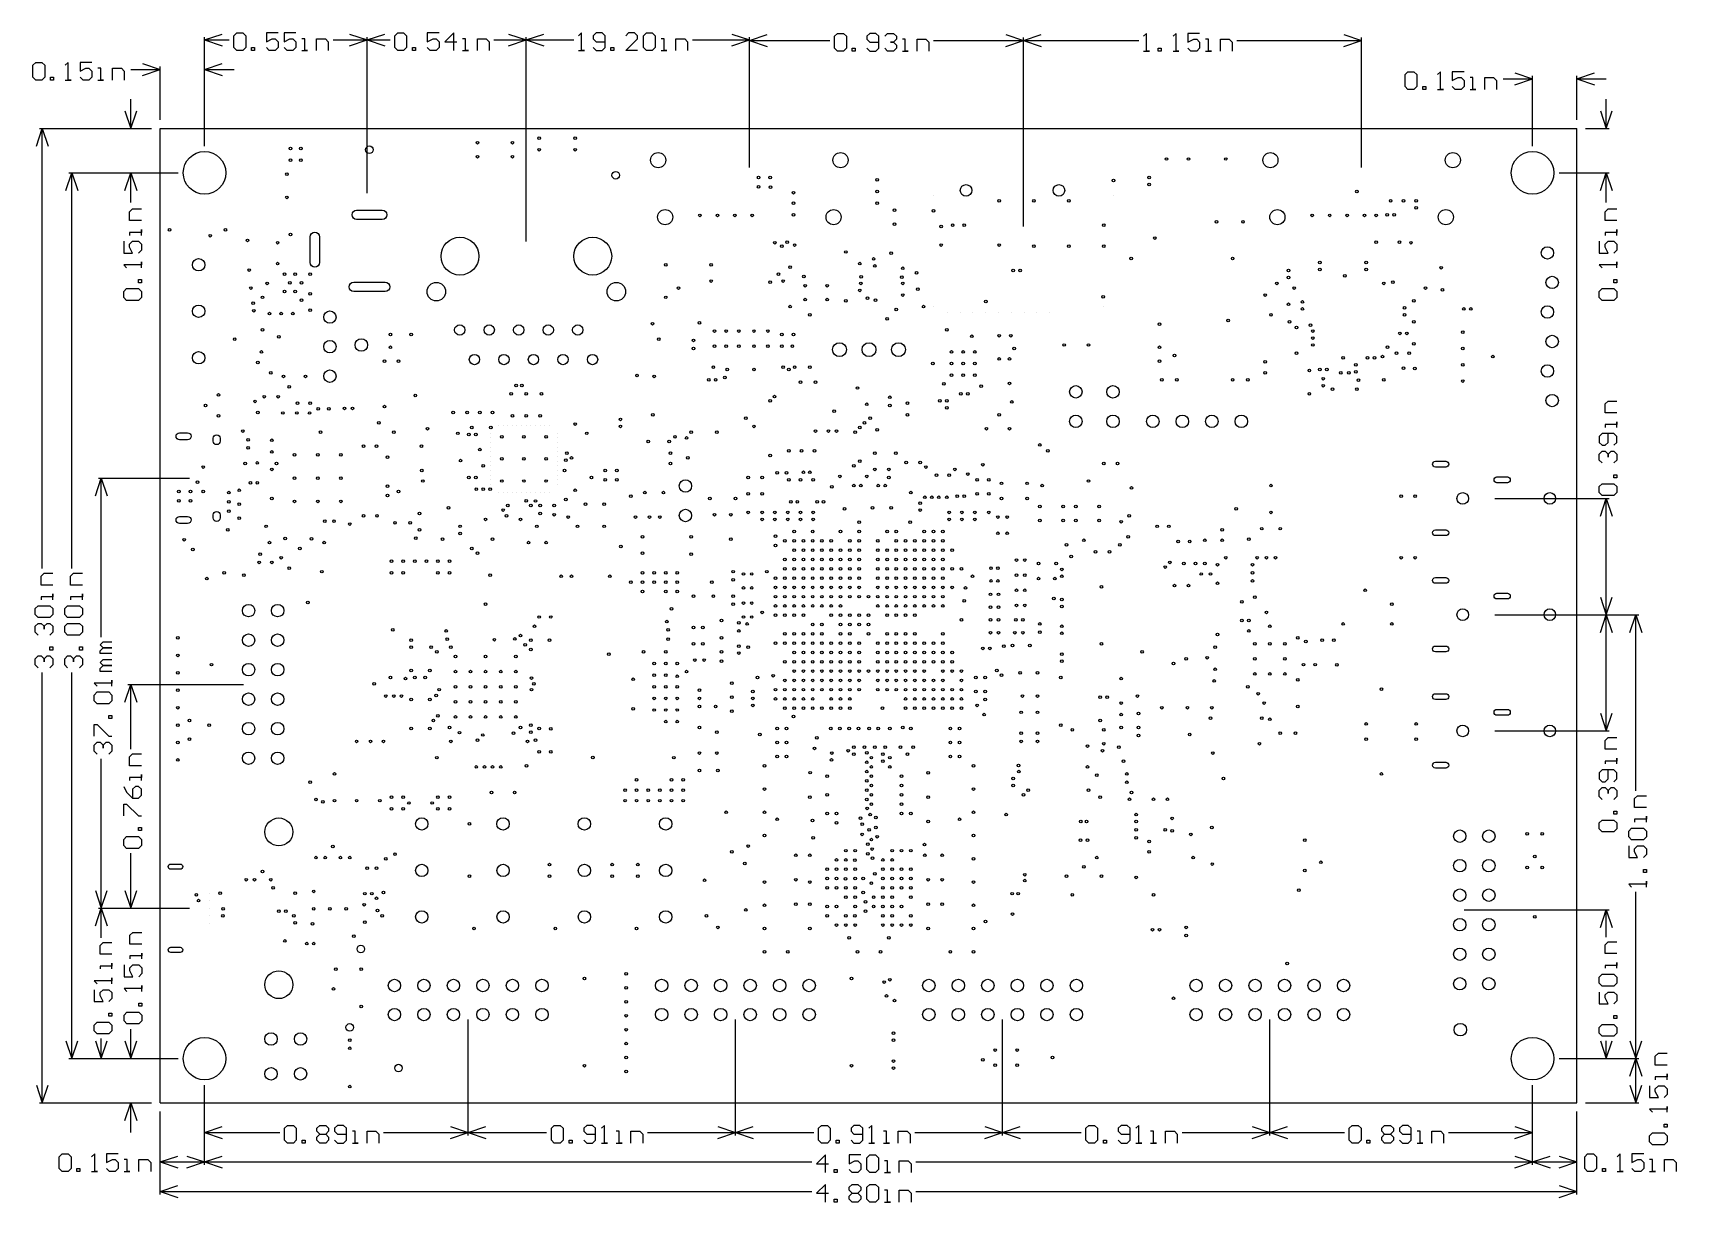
# Model space of a CAD drawing. Header units: millimetres. Extents: x 56 to 197, y 49 to 150.
import ezdxf

# ---------------------------------------------------------------- set-up
doc = ezdxf.new("R2010")
doc.units = ezdxf.units.MM
for name, color, linetype in [('Mechanical1', 6, 'Continuous'), ('PadHoleLayer', 156, 'Continuous'), ('ViaHoleLayer', 16, 'Continuous')]:
    doc.layers.add(name, color=color, linetype=linetype)

msp = doc.modelspace()

# ---------------------------------------------------------------- linework, layer by layer
at = {"layer": 'Mechanical1'}
for p, q in [((70.81, 149.44), (72.33, 149.95)), ((73.34, 149.8), (73.59, 150.05)), ((73.59, 150.05), (74.1, 150.05)), ((74.1, 150.05), (74.35, 149.8)), ((77.14, 150.05), (76.13, 150.05)), ((76.13, 150.05), (76.13, 149.29)), ((78.67, 150.05), (77.65, 150.05)), ((77.65, 150.05), (77.65, 149.29)), ((83.28, 149.95), (84.8, 149.44)), ((84.8, 149.44), (86.32, 149.95)), ((87.18, 149.8), (87.43, 150.05)), ((87.43, 150.05), (87.94, 150.05)), ((87.94, 150.05), (88.2, 149.8)), ((90.99, 150.05), (89.97, 150.05)), ((89.97, 150.05), (89.97, 149.29)), ((92.26, 150.05), (91.5, 149.29)), ((92.26, 148.53), (92.26, 150.05)), ((96.98, 149.95), (98.5, 149.44)), ((98.5, 149.44), (100.02, 149.95)), ((103.25, 150.05), (103, 149.8)), ((103.25, 148.53), (103.25, 150.05)), ((104.52, 150.05), (104.27, 149.8)), ((105.03, 150.05), (104.52, 150.05)), ((105.28, 149.8), (105.03, 150.05)), ((107.31, 150.05), (107.06, 149.8)), ((107.82, 150.05), (107.31, 150.05)), ((108.07, 149.8), (107.82, 150.05)), ((108.58, 149.8), (108.84, 150.05)), ((108.84, 150.05), (109.34, 150.05)), ((109.34, 150.05), (109.6, 149.8)), ((116.18, 149.95), (117.7, 149.44)), ((125.03, 149.76), (125.28, 150.01)), ((125.28, 150.01), (125.79, 150.01)), ((125.79, 150.01), (126.05, 149.76)), ((128.08, 150.01), (127.82, 149.76)), ((128.59, 150.01), (128.08, 150.01)), ((128.84, 149.76), (128.59, 150.01)), ((129.35, 149.76), (129.6, 150.01)), ((129.6, 150.01), (130.11, 150.01)), ((130.11, 150.01), (130.36, 149.76)), ((151.89, 150.01), (151.63, 149.76)), ((151.89, 148.49), (151.89, 150.01)), ((154.43, 150.01), (154.17, 149.76)), ((154.43, 148.49), (154.43, 150.01)), ((156.46, 150.01), (155.44, 150.01)), ((155.44, 150.01), (155.44, 149.25)), ((70.81, 140.29), (70.81, 149.69)), ((70.81, 149.44), (72.33, 148.93)), ((70.81, 149.44), (72.93, 149.44)), ((73.34, 148.78), (73.34, 149.8)), ((73.59, 148.53), (73.34, 148.78)), ((74.1, 148.53), (73.59, 148.53)), ((74.35, 148.78), (74.1, 148.53)), ((74.35, 149.8), (74.35, 148.78)), ((74.86, 148.53), (74.86, 148.78)), ((74.86, 148.78), (75.11, 148.78)), ((75.11, 148.53), (74.86, 148.53)), ((75.11, 148.78), (75.11, 148.53)), ((76.13, 149.29), (76.64, 149.54)), ((76.38, 148.53), (76.13, 148.78)), ((76.89, 148.53), (76.38, 148.53)), ((76.64, 149.54), (76.89, 149.54)), ((76.89, 149.54), (77.14, 149.29)), ((77.14, 148.78), (76.89, 148.53)), ((77.14, 149.29), (77.14, 148.78)), ((77.65, 149.29), (78.16, 149.54)), ((77.91, 148.53), (77.65, 148.78)), ((78.41, 148.53), (77.91, 148.53)), ((78.16, 149.54), (78.41, 149.54)), ((78.41, 149.54), (78.67, 149.29)), ((78.67, 148.78), (78.41, 148.53)), ((78.67, 149.29), (78.67, 148.78)), ((79.43, 149.54), (79.18, 149.54)), ((79.18, 148.53), (79.68, 148.53)), ((79.43, 148.53), (79.43, 149.54)), ((79.68, 148.53), (79.43, 148.53)), ((80.45, 148.53), (80.45, 149.54)), ((80.45, 149.54), (81.21, 149.54)), ((81.21, 149.54), (81.46, 149.29)), ((81.46, 149.29), (81.46, 148.53)), ((81.87, 149.44), (84.8, 149.44)), ((83.28, 148.93), (84.8, 149.44)), ((84.8, 136.26), (84.8, 149.69)), ((84.8, 136.26), (84.8, 149.69)), ((84.8, 149.44), (86.32, 148.93)), ((84.8, 149.44), (86.77, 149.44)), ((87.18, 148.78), (87.18, 149.8)), ((87.43, 148.53), (87.18, 148.78)), ((87.94, 148.53), (87.43, 148.53)), ((88.2, 148.78), (87.94, 148.53)), ((88.2, 149.8), (88.2, 148.78)), ((88.7, 148.53), (88.7, 148.78)), ((88.7, 148.78), (88.96, 148.78)), ((88.96, 148.53), (88.7, 148.53)), ((88.96, 148.78), (88.96, 148.53)), ((89.97, 149.29), (90.48, 149.54)), ((90.23, 148.53), (89.97, 148.78)), ((90.74, 148.53), (90.23, 148.53)), ((90.48, 149.54), (90.74, 149.54)), ((90.74, 149.54), (90.99, 149.29)), ((90.99, 148.78), (90.74, 148.53)), ((90.99, 149.29), (90.99, 148.78)), ((91.5, 149.29), (92.51, 149.29)), ((93.27, 149.54), (93.02, 149.54)), ((93.02, 148.53), (93.53, 148.53)), ((93.27, 148.53), (93.27, 149.54)), ((93.53, 148.53), (93.27, 148.53)), ((94.29, 148.53), (94.29, 149.54)), ((94.29, 149.54), (95.05, 149.54)), ((95.05, 149.54), (95.31, 149.29)), ((95.31, 149.29), (95.31, 148.53)), ((95.71, 149.44), (98.5, 149.44)), ((96.98, 148.93), (98.5, 149.44)), ((98.5, 132.09), (98.5, 149.69)), ((98.5, 132.09), (98.5, 149.69)), ((98.5, 149.44), (100.02, 148.93)), ((98.5, 149.44), (102.59, 149.44)), ((103, 148.53), (103.5, 148.53)), ((103.5, 148.53), (103.25, 148.53)), ((104.27, 149.8), (104.27, 149.54)), ((104.27, 149.54), (104.52, 149.29)), ((104.27, 148.78), (104.52, 148.53)), ((104.52, 149.29), (105.28, 149.29)), ((104.52, 148.53), (105.03, 148.53)), ((105.03, 148.53), (105.28, 148.78)), ((105.28, 148.78), (105.28, 149.8)), ((105.79, 148.53), (105.79, 148.78)), ((105.79, 148.78), (106.04, 148.78)), ((106.04, 148.53), (105.79, 148.53)), ((106.04, 148.78), (106.04, 148.53)), ((107.06, 148.53), (108.07, 149.54)), ((108.07, 148.53), (107.06, 148.53)), ((108.07, 149.54), (108.07, 149.8)), ((108.58, 148.78), (108.58, 149.8)), ((108.84, 148.53), (108.58, 148.78)), ((109.34, 148.53), (108.84, 148.53)), ((109.6, 148.78), (109.34, 148.53)), ((109.6, 149.8), (109.6, 148.78)), ((110.36, 149.54), (110.11, 149.54)), ((110.11, 148.53), (110.61, 148.53)), ((110.36, 148.53), (110.36, 149.54)), ((110.61, 148.53), (110.36, 148.53)), ((111.38, 148.53), (111.38, 149.54)), ((111.38, 149.54), (112.14, 149.54)), ((112.14, 149.54), (112.39, 149.29)), ((112.39, 149.29), (112.39, 148.53)), ((112.8, 149.44), (117.7, 149.44)), ((116.18, 148.93), (117.7, 149.44)), ((117.7, 149.4), (119.22, 149.91)), ((117.7, 138.46), (117.7, 149.69)), ((117.7, 138.46), (117.7, 149.65)), ((117.7, 149.4), (119.22, 148.89)), ((117.7, 149.4), (124.62, 149.4)), ((125.03, 148.74), (125.03, 149.76)), ((125.28, 148.49), (125.03, 148.74)), ((126.05, 148.74), (125.79, 148.49)), ((126.05, 149.76), (126.05, 148.74)), ((126.55, 148.49), (126.55, 148.74)), ((126.55, 148.74), (126.81, 148.74)), ((126.81, 148.74), (126.81, 148.49)), ((127.82, 149.76), (127.82, 149.5)), ((127.82, 149.5), (128.08, 149.25)), ((127.82, 148.74), (128.08, 148.49)), ((128.08, 149.25), (128.84, 149.25)), ((128.59, 148.49), (128.84, 148.74)), ((128.84, 148.74), (128.84, 149.76)), ((129.6, 148.49), (129.35, 148.74)), ((130.11, 149.25), (129.86, 149.25)), ((129.86, 149.25), (130.11, 149.25)), ((130.36, 149.5), (130.11, 149.25)), ((130.11, 149.25), (130.36, 148.99)), ((130.36, 148.74), (130.11, 148.49)), ((130.36, 149.76), (130.36, 149.5)), ((130.36, 148.99), (130.36, 148.74)), ((131.12, 149.5), (130.87, 149.5)), ((131.12, 148.49), (131.12, 149.5)), ((132.14, 148.49), (132.14, 149.5)), ((132.14, 149.5), (132.9, 149.5)), ((132.9, 149.5), (133.16, 149.25)), ((133.16, 149.25), (133.16, 148.49)), ((133.56, 149.4), (141.3, 149.4)), ((139.78, 149.91), (141.3, 149.4)), ((139.78, 148.89), (141.3, 149.4)), ((141.3, 149.4), (142.82, 149.91)), ((141.3, 133.4), (141.3, 149.65)), ((141.3, 137.3), (141.3, 149.65)), ((141.3, 149.4), (142.82, 148.89)), ((141.3, 149.4), (151.23, 149.4)), ((152.9, 148.49), (152.9, 148.74)), ((152.9, 148.74), (153.16, 148.74)), ((153.16, 148.74), (153.16, 148.49)), ((155.44, 149.25), (155.95, 149.5)), ((155.7, 148.49), (155.44, 148.74)), ((155.95, 149.5), (156.21, 149.5)), ((156.21, 149.5), (156.46, 149.25)), ((156.46, 148.74), (156.21, 148.49)), ((156.46, 149.25), (156.46, 148.74)), ((157.22, 149.5), (156.97, 149.5)), ((157.22, 148.49), (157.22, 149.5)), ((158.24, 148.49), (158.24, 149.5)), ((158.24, 149.5), (159, 149.5)), ((159, 149.5), (159.25, 149.25)), ((159.25, 149.25), (159.25, 148.49)), ((159.66, 149.4), (170.4, 149.4)), ((168.88, 149.91), (170.4, 149.4)), ((168.88, 148.89), (170.4, 149.4)), ((170.4, 138.46), (170.4, 149.65)), ((56.03, 147.26), (56.28, 147.51)), ((56.03, 146.24), (56.03, 147.26)), ((56.28, 147.51), (56.79, 147.51)), ((56.79, 147.51), (57.05, 147.26)), ((57.05, 147.26), (57.05, 146.24)), ((59.08, 147.51), (58.82, 147.26)), ((59.08, 145.99), (59.08, 147.51)), ((61.11, 147.51), (60.09, 147.51)), ((60.09, 147.51), (60.09, 146.75)), ((65.48, 147.41), (67, 146.9)), ((67, 142.57), (67, 147.15)), ((70.81, 146.9), (72.33, 147.41)), ((70.81, 140.29), (70.81, 147.15)), ((125.79, 148.49), (125.28, 148.49)), ((126.81, 148.49), (126.55, 148.49)), ((128.08, 148.49), (128.59, 148.49)), ((130.11, 148.49), (129.6, 148.49)), ((130.87, 148.49), (131.38, 148.49)), ((131.38, 148.49), (131.12, 148.49)), ((151.63, 148.49), (152.14, 148.49)), ((152.14, 148.49), (151.89, 148.49)), ((153.16, 148.49), (152.9, 148.49)), ((154.17, 148.49), (154.68, 148.49)), ((154.68, 148.49), (154.43, 148.49)), ((156.21, 148.49), (155.7, 148.49)), ((156.97, 148.49), (157.47, 148.49)), ((157.47, 148.49), (157.22, 148.49)), ((56.28, 145.99), (56.03, 146.24)), ((56.79, 145.99), (56.28, 145.99)), ((57.05, 146.24), (56.79, 145.99)), ((57.55, 145.99), (57.55, 146.24)), ((57.55, 146.24), (57.81, 146.24)), ((57.81, 145.99), (57.55, 145.99)), ((57.81, 146.24), (57.81, 145.99)), ((58.82, 145.99), (59.33, 145.99)), ((59.33, 145.99), (59.08, 145.99)), ((60.09, 146.75), (60.6, 147)), ((60.35, 145.99), (60.09, 146.24)), ((60.85, 145.99), (60.35, 145.99)), ((60.6, 147), (60.85, 147)), ((60.85, 147), (61.11, 146.75)), ((61.11, 146.24), (60.85, 145.99)), ((61.11, 146.75), (61.11, 146.24)), ((61.87, 147), (61.62, 147)), ((61.62, 145.99), (62.12, 145.99)), ((61.87, 145.99), (61.87, 147)), ((62.12, 145.99), (61.87, 145.99)), ((62.89, 145.99), (62.89, 147)), ((62.89, 147), (63.65, 147)), ((63.65, 147), (63.9, 146.75)), ((63.9, 146.75), (63.9, 145.99)), ((64.46, 146.9), (67, 146.9)), ((65.48, 146.39), (67, 146.9)), ((70.81, 146.9), (72.33, 146.39)), ((70.81, 146.9), (73.35, 146.9)), ((174.14, 146.46), (174.39, 146.71)), ((174.14, 145.44), (174.14, 146.46)), ((174.39, 146.71), (174.9, 146.71)), ((174.9, 146.71), (175.16, 146.46)), ((175.16, 146.46), (175.16, 145.44)), ((177.19, 146.71), (176.93, 146.46)), ((177.19, 145.19), (177.19, 146.71)), ((179.22, 146.71), (178.2, 146.71)), ((178.2, 146.71), (178.2, 145.95)), ((178.2, 145.95), (178.71, 146.2)), ((178.71, 146.2), (178.96, 146.2)), ((178.96, 146.2), (179.22, 145.95)), ((179.22, 145.95), (179.22, 145.44)), ((179.98, 146.2), (179.73, 146.2)), ((179.98, 145.19), (179.98, 146.2)), ((181, 145.19), (181, 146.2)), ((181, 146.2), (181.76, 146.2)), ((181.76, 146.2), (182.01, 145.95)), ((182.01, 145.95), (182.01, 145.19)), ((182.57, 146.1), (185.11, 146.1)), ((183.59, 146.61), (185.11, 146.1)), ((183.59, 145.59), (185.11, 146.1)), ((185.11, 140.29), (185.11, 146.35)), ((188.92, 146.1), (190.44, 146.61)), ((188.92, 142.57), (188.92, 146.35)), ((188.92, 146.1), (190.44, 145.59)), ((188.92, 146.1), (191.46, 146.1)), ((64.46, 141.82), (64.46, 144.36)), ((174.39, 145.19), (174.14, 145.44)), ((174.9, 145.19), (174.39, 145.19)), ((175.16, 145.44), (174.9, 145.19)), ((175.66, 145.19), (175.66, 145.44)), ((175.66, 145.44), (175.92, 145.44)), ((175.92, 145.19), (175.66, 145.19)), ((175.92, 145.44), (175.92, 145.19)), ((176.93, 145.19), (177.44, 145.19)), ((177.44, 145.19), (177.19, 145.19)), ((178.46, 145.19), (178.2, 145.44)), ((178.96, 145.19), (178.46, 145.19)), ((179.22, 145.44), (178.96, 145.19)), ((179.73, 145.19), (180.23, 145.19)), ((180.23, 145.19), (179.98, 145.19)), ((191.46, 141.82), (191.46, 144.36)), ((63.95, 143.34), (64.46, 141.82)), ((64.46, 141.82), (64.97, 143.34)), ((190.95, 143.34), (191.46, 141.82)), ((191.46, 141.82), (191.97, 143.34)), ((56.33, 140.3), (56.84, 141.82)), ((56.59, 141.82), (66.25, 141.82)), ((56.84, 141.82), (57.35, 140.3)), ((56.84, 103.97), (56.84, 141.82)), ((64.21, 141.82), (66.25, 141.82)), ((67, 141.82), (188.92, 141.82)), ((67, 58), (67, 141.82)), ((188.92, 58), (188.92, 141.82)), ((189.67, 141.82), (191.71, 141.82)), ((58.87, 136.49), (59.38, 138.01)), ((59.13, 138.01), (68.53, 138.01)), ((59.38, 138.01), (59.89, 136.49)), ((59.38, 103.97), (59.38, 138.01)), ((63.95, 136.49), (64.46, 138.01)), ((64.21, 138.01), (68.53, 138.01)), ((64.46, 138.01), (64.97, 136.49)), ((64.46, 135.47), (64.46, 138.01)), ((187.39, 138.01), (191.71, 138.01)), ((190.95, 136.49), (191.46, 138.01)), ((191.46, 138.01), (191.97, 136.49)), ((191.46, 135.47), (191.46, 138.01)), ((64.36, 134.66), (64.61, 134.91)), ((64.36, 133.9), (64.36, 134.66)), ((64.61, 134.91), (65.37, 134.91)), ((191.36, 134.66), (191.61, 134.91)), ((191.36, 133.9), (191.36, 134.66)), ((191.61, 134.91), (192.37, 134.91)), ((65.37, 133.9), (64.36, 133.9)), ((65.37, 132.63), (65.37, 133.13)), ((65.37, 133.13), (65.37, 132.88)), ((192.37, 133.9), (191.36, 133.9)), ((192.37, 132.63), (192.37, 133.13)), ((192.37, 133.13), (192.37, 132.88)), ((63.85, 132.12), (63.85, 131.1)), ((65.37, 132.88), (64.36, 132.88)), ((64.36, 132.88), (64.36, 132.63)), ((64.36, 131.86), (64.61, 132.12)), ((64.36, 131.61), (64.36, 131.86)), ((64.61, 131.1), (64.36, 131.61)), ((64.61, 132.12), (65.12, 132.12)), ((65.12, 132.12), (65.37, 131.86)), ((65.37, 131.86), (65.37, 131.36)), ((190.85, 132.12), (190.85, 131.1)), ((192.37, 132.88), (191.36, 132.88)), ((191.36, 132.88), (191.36, 132.63)), ((191.36, 131.86), (191.61, 132.12)), ((191.36, 131.61), (191.36, 131.86)), ((191.61, 131.1), (191.36, 131.61)), ((191.61, 132.12), (192.12, 132.12)), ((192.12, 132.12), (192.37, 131.86)), ((192.37, 131.86), (192.37, 131.36)), ((63.85, 131.1), (64.61, 131.1)), ((65.37, 131.36), (65.12, 131.1)), ((65.37, 129.83), (65.37, 130.34)), ((65.37, 130.34), (65.37, 130.09)), ((190.85, 131.1), (191.61, 131.1)), ((192.37, 131.36), (192.12, 131.1)), ((192.37, 129.83), (192.37, 130.34)), ((192.37, 130.34), (192.37, 130.09)), ((65.37, 130.09), (63.85, 130.09)), ((63.85, 130.09), (64.1, 129.83)), ((65.12, 128.56), (65.12, 128.82)), ((65.12, 128.82), (65.37, 128.82)), ((65.37, 128.82), (65.37, 128.56)), ((192.37, 130.09), (190.85, 130.09)), ((190.85, 130.09), (191.1, 129.83)), ((192.12, 128.56), (192.12, 128.82)), ((192.12, 128.82), (192.37, 128.82)), ((192.37, 128.82), (192.37, 128.56)), ((63.85, 127.8), (64.1, 128.06)), ((63.85, 127.29), (63.85, 127.8)), ((64.1, 128.06), (65.12, 128.06)), ((65.37, 128.56), (65.12, 128.56)), ((65.12, 128.06), (65.37, 127.8)), ((65.37, 127.8), (65.37, 127.29)), ((190.85, 127.8), (191.1, 128.06)), ((190.85, 127.29), (190.85, 127.8)), ((191.1, 128.06), (192.12, 128.06)), ((192.37, 128.56), (192.12, 128.56)), ((192.12, 128.06), (192.37, 127.8)), ((192.37, 127.8), (192.37, 127.29)), ((64.1, 127.04), (63.85, 127.29)), ((65.12, 127.04), (64.1, 127.04)), ((65.37, 127.29), (65.12, 127.04)), ((191.1, 127.04), (190.85, 127.29)), ((192.12, 127.04), (191.1, 127.04)), ((192.37, 127.29), (192.12, 127.04)), ((191.36, 118.13), (191.61, 118.38)), ((191.36, 117.36), (191.36, 118.13)), ((191.61, 118.38), (192.37, 118.38)), ((192.37, 117.36), (191.36, 117.36)), ((192.37, 116.35), (191.36, 116.35)), ((191.36, 116.35), (191.36, 116.09)), ((192.37, 116.09), (192.37, 116.6)), ((192.37, 116.6), (192.37, 116.35)), ((191.1, 115.59), (190.85, 115.33)), ((190.85, 115.33), (190.85, 114.82)), ((190.85, 114.82), (191.1, 114.57)), ((192.12, 115.59), (191.1, 115.59)), ((191.1, 114.57), (191.36, 114.57)), ((191.36, 114.57), (191.61, 114.82)), ((191.61, 114.82), (191.61, 115.59)), ((192.37, 115.33), (192.12, 115.59)), ((192.12, 114.57), (192.37, 114.82)), ((192.37, 114.82), (192.37, 115.33)), ((190.85, 113.81), (191.1, 114.06)), ((190.85, 113.3), (190.85, 113.81)), ((191.1, 113.05), (190.85, 113.3)), ((191.1, 114.06), (191.36, 114.06)), ((191.36, 114.06), (191.61, 113.81)), ((191.61, 113.81), (191.87, 114.06)), ((191.61, 113.81), (191.61, 113.55)), ((191.61, 113.55), (191.61, 113.81)), ((191.87, 114.06), (192.12, 114.06)), ((192.12, 114.06), (192.37, 113.81)), ((192.37, 113.3), (192.12, 113.05)), ((192.37, 113.81), (192.37, 113.3)), ((61.41, 110.23), (61.92, 111.75)), ((61.67, 111.75), (69.5, 111.75)), ((61.92, 111.75), (62.43, 110.23)), ((61.92, 98.07), (61.92, 111.75)), ((192.12, 111.78), (192.12, 112.03)), ((192.12, 112.03), (192.37, 112.03)), ((192.37, 111.78), (192.12, 111.78)), ((192.37, 112.03), (192.37, 111.78)), ((190.85, 111.02), (191.1, 111.27)), ((190.85, 110.51), (190.85, 111.02)), ((191.1, 110.25), (190.85, 110.51)), ((191.1, 111.27), (192.12, 111.27)), ((192.12, 111.27), (192.37, 111.02)), ((192.37, 110.51), (192.12, 110.25)), ((192.37, 111.02), (192.37, 110.51)), ((181.86, 110), (191.71, 110)), ((190.95, 108.48), (191.46, 110)), ((192.12, 110.25), (191.1, 110.25)), ((191.46, 110), (191.97, 108.48)), ((191.46, 100), (191.46, 110)), ((56.74, 103.31), (56.99, 103.57)), ((56.74, 102.55), (56.74, 103.31)), ((56.99, 103.57), (57.75, 103.57)), ((59.28, 103.31), (59.53, 103.57)), ((59.28, 102.55), (59.28, 103.31)), ((59.53, 103.57), (60.29, 103.57)), ((57.75, 102.55), (56.74, 102.55)), ((60.29, 102.55), (59.28, 102.55)), ((56.23, 100.52), (56.48, 100.77)), ((56.23, 100.01), (56.23, 100.52)), ((56.48, 100.77), (57.5, 100.77)), ((57.75, 101.53), (56.74, 101.53)), ((56.74, 101.53), (56.74, 101.28)), ((57.5, 100.77), (57.75, 100.52)), ((57.75, 101.28), (57.75, 101.79)), ((57.75, 101.79), (57.75, 101.53)), ((57.75, 100.52), (57.75, 100.01)), ((58.77, 100.52), (59.02, 100.77)), ((58.77, 100.01), (58.77, 100.52)), ((59.02, 100.77), (60.04, 100.77)), ((60.29, 101.53), (59.28, 101.53)), ((59.28, 101.53), (59.28, 101.28)), ((60.04, 100.77), (60.29, 100.52)), ((60.29, 101.28), (60.29, 101.79)), ((60.29, 101.79), (60.29, 101.53)), ((60.29, 100.52), (60.29, 100.01)), ((190.95, 101.52), (191.46, 100)), ((191.46, 100), (191.97, 101.52)), ((56.48, 99.76), (56.23, 100.01)), ((56.23, 99), (56.48, 99.25)), ((57.5, 99.76), (56.48, 99.76)), ((56.48, 99.25), (56.74, 99.25)), ((56.74, 99.25), (56.99, 99)), ((56.99, 99), (57.25, 99.25)), ((57.25, 99.25), (57.5, 99.25)), ((57.75, 100.01), (57.5, 99.76)), ((57.5, 99.25), (57.75, 99)), ((59.02, 99.76), (58.77, 100.01)), ((58.77, 99), (59.02, 99.25)), ((60.04, 99.76), (59.02, 99.76)), ((59.02, 99.25), (60.04, 99.25)), ((60.29, 100.01), (60.04, 99.76)), ((60.04, 99.25), (60.29, 99)), ((181.86, 100), (194.25, 100)), ((181.86, 100), (191.71, 100)), ((181.86, 100), (191.71, 100)), ((190.95, 98.48), (191.46, 100)), ((191.46, 100), (191.97, 98.48)), ((191.46, 95), (191.46, 100)), ((193.49, 98.48), (194, 100)), ((194, 100), (194.51, 98.48)), ((194, 84.84), (194, 100)), ((56.23, 98.49), (56.23, 99)), ((56.48, 98.23), (56.23, 98.49)), ((56.99, 99), (56.99, 98.74)), ((56.99, 98.74), (56.99, 99)), ((57.75, 98.49), (57.5, 98.23)), ((57.75, 99), (57.75, 98.49)), ((58.77, 98.49), (58.77, 99)), ((59.02, 98.23), (58.77, 98.49)), ((60.04, 98.23), (59.02, 98.23)), ((60.29, 98.49), (60.04, 98.23)), ((60.29, 99), (60.29, 98.49)), ((61.82, 97.41), (62.07, 97.66)), ((62.07, 97.66), (62.83, 97.66)), ((56.23, 96.2), (56.48, 96.46)), ((56.23, 95.69), (56.23, 96.2)), ((56.48, 96.46), (56.74, 96.46)), ((56.74, 96.46), (56.99, 96.2)), ((56.99, 96.2), (57.25, 96.46)), ((56.99, 96.2), (56.99, 95.95)), ((56.99, 95.95), (56.99, 96.2)), ((57.25, 96.46), (57.5, 96.46)), ((57.5, 96.96), (57.5, 97.22)), ((57.5, 97.22), (57.75, 97.22)), ((57.75, 96.96), (57.5, 96.96)), ((57.5, 96.46), (57.75, 96.2)), ((57.75, 97.22), (57.75, 96.96)), ((57.75, 96.2), (57.75, 95.69)), ((58.77, 96.2), (59.02, 96.46)), ((58.77, 95.69), (58.77, 96.2)), ((59.02, 96.46), (59.28, 96.46)), ((59.28, 96.46), (59.53, 96.2)), ((59.53, 96.2), (59.79, 96.46)), ((59.53, 96.2), (59.53, 95.95)), ((59.53, 95.95), (59.53, 96.2)), ((59.79, 96.46), (60.04, 96.46)), ((60.04, 96.96), (60.04, 97.22)), ((60.04, 97.22), (60.29, 97.22)), ((60.29, 96.96), (60.04, 96.96)), ((60.04, 96.46), (60.29, 96.2)), ((60.29, 97.22), (60.29, 96.96)), ((60.29, 96.2), (60.29, 95.69)), ((62.07, 97.16), (61.82, 97.41)), ((61.82, 96.9), (62.07, 97.16)), ((61.82, 96.65), (61.82, 96.9)), ((62.83, 96.65), (61.82, 96.65)), ((62.07, 97.16), (62.83, 97.16)), ((62.83, 97.16), (62.07, 97.16)), ((56.48, 95.44), (56.23, 95.69)), ((56.84, 58), (56.84, 95.03)), ((57.75, 95.69), (57.5, 95.44)), ((59.02, 95.44), (58.77, 95.69)), ((59.38, 61.81), (59.38, 95.03)), ((60.29, 95.69), (60.04, 95.44)), ((61.82, 95.89), (62.07, 96.14)), ((62.07, 95.63), (61.82, 95.89)), ((61.82, 95.38), (62.07, 95.63)), ((61.82, 95.12), (61.82, 95.38)), ((62.83, 95.12), (61.82, 95.12)), ((62.07, 96.14), (62.83, 96.14)), ((62.07, 95.63), (62.83, 95.63)), ((62.83, 95.63), (62.07, 95.63)), ((191.46, 90), (191.46, 95)), ((62.83, 94.11), (61.31, 94.11)), ((61.31, 94.11), (61.56, 93.85)), ((62.83, 93.85), (62.83, 94.36)), ((62.83, 94.36), (62.83, 94.11)), ((63.95, 92.48), (64.46, 94)), ((64.21, 94), (74.17, 94)), ((64.46, 94), (64.97, 92.48)), ((64.46, 88.43), (64.46, 94)), ((61.31, 93.09), (61.56, 93.35)), ((61.31, 92.58), (61.31, 93.09)), ((61.56, 92.33), (61.31, 92.58)), ((61.56, 93.35), (62.58, 93.35)), ((62.58, 92.33), (61.56, 92.33)), ((62.58, 93.35), (62.83, 93.09)), ((62.83, 92.58), (62.58, 92.33)), ((62.83, 93.09), (62.83, 92.58)), ((61.31, 89.54), (61.31, 90.55)), ((61.31, 90.55), (61.56, 90.55)), ((61.56, 90.55), (62.58, 89.54)), ((62.58, 91.06), (62.58, 91.32)), ((62.58, 91.32), (62.83, 91.32)), ((62.83, 91.06), (62.58, 91.06)), ((62.83, 91.32), (62.83, 91.06)), ((190.95, 91.52), (191.46, 90)), ((191.46, 90), (191.97, 91.52)), ((62.58, 89.54), (62.83, 89.54)), ((181.86, 90), (191.71, 90)), ((191.36, 89.19), (191.61, 89.44)), ((191.36, 88.43), (191.36, 89.19)), ((191.61, 89.44), (192.37, 89.44)), ((61.31, 88.78), (61.56, 89.03)), ((61.31, 88.27), (61.31, 88.78)), ((61.56, 88.01), (61.31, 88.27)), ((61.56, 89.03), (61.82, 89.03)), ((61.82, 89.03), (62.07, 88.78)), ((62.07, 88.78), (62.33, 89.03)), ((62.07, 88.78), (62.07, 88.52)), ((62.07, 88.52), (62.07, 88.78)), ((62.33, 89.03), (62.58, 89.03)), ((62.58, 89.03), (62.83, 88.78)), ((62.83, 88.27), (62.58, 88.01)), ((62.83, 88.78), (62.83, 88.27)), ((64.36, 87.77), (64.61, 88.03)), ((64.36, 87.01), (64.36, 87.77)), ((64.61, 88.03), (65.37, 88.03)), ((192.37, 88.43), (191.36, 88.43)), ((61.92, 74.74), (61.92, 87.61)), ((65.37, 87.01), (64.36, 87.01)), ((191.1, 86.65), (190.85, 86.39)), ((190.85, 86.39), (190.85, 85.89)), ((192.12, 86.65), (191.1, 86.65)), ((192.37, 87.41), (191.36, 87.41)), ((191.36, 87.41), (191.36, 87.16)), ((191.61, 85.89), (191.61, 86.65)), ((192.37, 86.39), (192.12, 86.65)), ((192.37, 87.16), (192.37, 87.66)), ((192.37, 87.66), (192.37, 87.41)), ((192.37, 85.89), (192.37, 86.39)), ((63.85, 85.23), (64.1, 84.73)), ((65.37, 85.99), (64.36, 85.99)), ((64.36, 85.99), (64.36, 85.74)), ((64.87, 85.23), (64.61, 84.98)), ((64.61, 84.98), (64.61, 84.22)), ((65.12, 85.23), (64.87, 85.23)), ((65.37, 84.98), (65.12, 85.23)), ((65.37, 85.74), (65.37, 86.25)), ((65.37, 86.25), (65.37, 85.99)), ((65.37, 84.47), (65.37, 84.98)), ((190.85, 85.89), (191.1, 85.63)), ((190.85, 84.87), (191.1, 85.12)), ((190.85, 84.36), (190.85, 84.87)), ((191.1, 85.63), (191.36, 85.63)), ((191.1, 85.12), (191.36, 85.12)), ((191.36, 85.63), (191.61, 85.89)), ((191.36, 85.12), (191.61, 84.87)), ((191.61, 84.87), (191.87, 85.12)), ((191.61, 84.87), (191.61, 84.62)), ((191.61, 84.62), (191.61, 84.87)), ((191.87, 85.12), (192.12, 85.12)), ((192.12, 85.63), (192.37, 85.89)), ((192.12, 85.12), (192.37, 84.87)), ((192.37, 84.87), (192.37, 84.36)), ((63.85, 82.69), (63.85, 83.71)), ((63.85, 83.71), (64.1, 83.71)), ((64.1, 84.73), (64.61, 84.22)), ((64.1, 83.71), (65.12, 82.69)), ((64.61, 84.22), (65.12, 84.22)), ((65.12, 84.22), (65.37, 84.47)), ((191.1, 84.11), (190.85, 84.36)), ((192.37, 84.36), (192.12, 84.11)), ((193.9, 84.18), (194.15, 84.43)), ((193.9, 83.42), (193.9, 84.18)), ((194.15, 84.43), (194.91, 84.43)), ((65.12, 82.69), (65.37, 82.69)), ((190.85, 82.08), (191.1, 82.33)), ((190.85, 81.57), (190.85, 82.08)), ((191.1, 82.33), (192.12, 82.33)), ((192.12, 82.84), (192.12, 83.09)), ((192.12, 83.09), (192.37, 83.09)), ((192.37, 82.84), (192.12, 82.84)), ((192.12, 82.33), (192.37, 82.08)), ((192.37, 83.09), (192.37, 82.84)), ((192.37, 82.08), (192.37, 81.57)), ((194.91, 83.42), (193.9, 83.42)), ((194.91, 82.4), (193.9, 82.4)), ((193.9, 82.4), (193.9, 82.15)), ((194.91, 82.15), (194.91, 82.66)), ((194.91, 82.66), (194.91, 82.4)), ((63.85, 80.66), (64.1, 80.92)), ((63.85, 80.15), (63.85, 80.66)), ((64.1, 80.92), (65.12, 80.92)), ((65.12, 81.42), (65.12, 81.68)), ((65.12, 81.68), (65.37, 81.68)), ((65.37, 81.42), (65.12, 81.42)), ((65.12, 80.92), (65.37, 80.66)), ((65.37, 81.68), (65.37, 81.42)), ((65.37, 80.66), (65.37, 80.15)), ((191.1, 81.32), (190.85, 81.57)), ((192.12, 81.32), (191.1, 81.32)), ((192.37, 81.57), (192.12, 81.32)), ((193.39, 81.39), (193.64, 81.64)), ((193.39, 80.88), (193.39, 81.39)), ((193.64, 80.63), (193.39, 80.88)), ((193.64, 81.64), (194.66, 81.64)), ((194.66, 80.63), (193.64, 80.63)), ((194.66, 81.64), (194.91, 81.39)), ((194.91, 80.88), (194.66, 80.63)), ((194.91, 81.39), (194.91, 80.88)), ((64.1, 79.9), (63.85, 80.15)), ((65.12, 79.9), (64.1, 79.9)), ((64.46, 74.74), (64.46, 79.49)), ((65.37, 80.15), (65.12, 79.9)), ((193.39, 80.12), (193.39, 79.1)), ((193.9, 79.86), (194.15, 80.12)), ((193.9, 79.61), (193.9, 79.86)), ((194.15, 79.1), (193.9, 79.61)), ((194.15, 80.12), (194.66, 80.12)), ((194.66, 80.12), (194.91, 79.86)), ((194.91, 79.36), (194.66, 79.1)), ((194.91, 79.86), (194.91, 79.36)), ((193.39, 79.1), (194.15, 79.1)), ((194.66, 77.83), (194.66, 78.09)), ((194.66, 78.09), (194.91, 78.09)), ((194.91, 77.83), (194.66, 77.83)), ((194.91, 78.09), (194.91, 77.83)), ((194.91, 76.82), (193.39, 76.82)), ((193.39, 76.82), (193.64, 76.56)), ((194.91, 76.56), (194.91, 77.07)), ((194.91, 77.07), (194.91, 76.82)), ((61.41, 76.26), (61.92, 74.74)), ((61.92, 74.74), (62.43, 76.26)), ((63.95, 76.26), (64.46, 74.74)), ((64.46, 74.74), (64.97, 76.26)), ((194, 61.81), (194, 76.16)), ((61.41, 73.22), (61.92, 74.74)), ((61.67, 74.74), (69.5, 74.74)), ((61.67, 74.74), (68.5, 74.74)), ((61.92, 74.74), (62.43, 73.22)), ((61.92, 72.21), (61.92, 74.74)), ((64.21, 74.74), (68.5, 74.74)), ((179.24, 74.6), (191.71, 74.6)), ((190.95, 73.08), (191.46, 74.6)), ((191.46, 74.6), (191.97, 73.08)), ((191.46, 72.27), (191.46, 74.6)), ((64.38, 72.42), (64.64, 72.67)), ((64.38, 71.66), (64.38, 72.42)), ((64.64, 72.67), (65.4, 72.67)), ((61.82, 71.55), (62.07, 71.8)), ((61.82, 70.79), (61.82, 71.55)), ((62.83, 70.79), (61.82, 70.79)), ((62.07, 71.8), (62.83, 71.8)), ((65.4, 71.66), (64.38, 71.66)), ((65.4, 70.39), (65.4, 70.89)), ((65.4, 70.89), (65.4, 70.64)), ((191.36, 71.61), (191.61, 71.86)), ((191.36, 70.85), (191.36, 71.61)), ((192.37, 70.85), (191.36, 70.85)), ((191.61, 71.86), (192.37, 71.86)), ((62.83, 69.77), (61.82, 69.77)), ((61.82, 69.77), (61.82, 69.52)), ((62.83, 69.52), (62.83, 70.03)), ((62.83, 70.03), (62.83, 69.77)), ((63.88, 69.88), (63.88, 68.86)), ((65.4, 70.64), (64.38, 70.64)), ((64.38, 70.64), (64.38, 70.39)), ((64.38, 69.62), (64.64, 69.88)), ((64.38, 69.37), (64.38, 69.62)), ((64.64, 68.86), (64.38, 69.37)), ((64.64, 69.88), (65.15, 69.88)), ((65.15, 69.88), (65.4, 69.62)), ((65.4, 69.62), (65.4, 69.12)), ((192.37, 69.83), (191.36, 69.83)), ((191.36, 69.83), (191.36, 69.58)), ((192.37, 69.58), (192.37, 70.08)), ((192.37, 70.08), (192.37, 69.83)), ((62.83, 68.5), (61.31, 68.5)), ((61.31, 68.5), (61.56, 68.25)), ((62.83, 68.25), (62.83, 68.76)), ((62.83, 68.76), (62.83, 68.5)), ((63.88, 68.86), (64.64, 68.86)), ((65.4, 69.12), (65.15, 68.86)), ((65.4, 67.59), (65.4, 68.1)), ((65.4, 68.1), (65.4, 67.85)), ((190.85, 68.81), (191.1, 69.07)), ((190.85, 68.31), (190.85, 68.81)), ((191.1, 68.05), (190.85, 68.31)), ((191.1, 69.07), (192.12, 69.07)), ((192.12, 68.05), (191.1, 68.05)), ((192.12, 69.07), (192.37, 68.81)), ((192.37, 68.31), (192.12, 68.05)), ((192.37, 68.81), (192.37, 68.31)), ((61.31, 67.74), (61.31, 66.73)), ((61.31, 66.73), (62.07, 66.73)), ((61.82, 67.49), (62.07, 67.74)), ((61.82, 67.23), (61.82, 67.49)), ((62.07, 66.73), (61.82, 67.23)), ((62.07, 67.74), (62.58, 67.74)), ((62.58, 67.74), (62.83, 67.49)), ((62.83, 66.98), (62.58, 66.73)), ((62.83, 67.49), (62.83, 66.98)), ((65.4, 67.85), (63.88, 67.85)), ((63.88, 67.85), (64.13, 67.59)), ((65.15, 66.32), (65.15, 66.58)), ((65.15, 66.58), (65.4, 66.58)), ((65.4, 66.58), (65.4, 66.32)), ((190.85, 67.54), (190.85, 66.53)), ((190.85, 66.53), (191.61, 66.53)), ((191.36, 67.29), (191.61, 67.54)), ((191.36, 67.04), (191.36, 67.29)), ((191.61, 66.53), (191.36, 67.04)), ((191.61, 67.54), (192.12, 67.54)), ((192.12, 67.54), (192.37, 67.29)), ((192.37, 66.78), (192.12, 66.53)), ((192.37, 67.29), (192.37, 66.78)), ((62.58, 65.46), (62.58, 65.71)), ((62.58, 65.71), (62.83, 65.71)), ((62.83, 65.46), (62.58, 65.46)), ((62.83, 65.71), (62.83, 65.46)), ((63.88, 65.56), (64.13, 65.82)), ((63.88, 65.05), (63.88, 65.56)), ((64.13, 65.82), (65.15, 65.82)), ((65.4, 66.32), (65.15, 66.32)), ((65.15, 65.82), (65.4, 65.56)), ((65.4, 65.56), (65.4, 65.05)), ((93.5, 55.21), (93.5, 65.17)), ((93.5, 55.21), (93.5, 65.17)), ((116.5, 55.21), (116.5, 65.17)), ((116.5, 55.21), (116.5, 65.17)), ((139.5, 55.21), (139.5, 65.17)), ((139.5, 55.21), (139.5, 65.17)), ((162.5, 55.21), (162.5, 65.17)), ((162.5, 55.21), (162.5, 65.17)), ((192.12, 65.26), (192.12, 65.51)), ((192.12, 65.51), (192.37, 65.51)), ((192.37, 65.26), (192.12, 65.26)), ((192.37, 65.51), (192.37, 65.26)), ((61.31, 64.69), (61.56, 64.95)), ((61.31, 64.19), (61.31, 64.69)), ((61.56, 63.93), (61.31, 64.19)), ((61.56, 64.95), (62.58, 64.95)), ((62.58, 63.93), (61.56, 63.93)), ((62.58, 64.95), (62.83, 64.69)), ((62.83, 64.19), (62.58, 63.93)), ((62.83, 64.69), (62.83, 64.19)), ((64.13, 64.8), (63.88, 65.05)), ((65.15, 64.8), (64.13, 64.8)), ((64.46, 61.81), (64.46, 64.35)), ((65.4, 65.05), (65.15, 64.8)), ((190.85, 64.5), (191.1, 64.75)), ((190.85, 63.99), (190.85, 64.5)), ((191.1, 63.74), (190.85, 63.99)), ((191.1, 64.75), (192.12, 64.75)), ((192.12, 63.74), (191.1, 63.74)), ((192.12, 64.75), (192.37, 64.5)), ((192.37, 63.99), (192.12, 63.74)), ((192.37, 64.5), (192.37, 63.99)), ((58.87, 63.33), (59.38, 61.81)), ((59.38, 61.81), (59.89, 63.33)), ((61.41, 63.33), (61.92, 61.81)), ((61.92, 61.81), (61.92, 63.53)), ((61.92, 61.81), (62.43, 63.33)), ((63.95, 63.33), (64.46, 61.81)), ((64.46, 61.81), (64.97, 63.33)), ((190.95, 63.33), (191.46, 61.81)), ((191.46, 61.81), (191.97, 63.33)), ((191.46, 61.81), (191.46, 63.33)), ((193.49, 63.33), (194, 61.81)), ((194, 61.81), (194.51, 63.33)), ((195.68, 62.02), (195.94, 62.27)), ((195.94, 62.27), (196.7, 62.27)), ((59.13, 61.81), (68.53, 61.81)), ((61.67, 61.81), (68.53, 61.81)), ((64.21, 61.81), (68.53, 61.81)), ((187.39, 61.81), (194.25, 61.81)), ((187.39, 61.81), (194.25, 61.81)), ((187.39, 61.81), (191.71, 61.81)), ((193.49, 60.29), (194, 61.81)), ((194, 61.81), (194.51, 60.29)), ((194, 59.91), (194, 61.81)), ((195.68, 61.26), (195.68, 62.02)), ((196.7, 61.26), (195.68, 61.26)), ((56.33, 59.52), (56.84, 58)), ((56.84, 58), (57.35, 59.52)), ((70.81, 52.67), (70.81, 59.53)), ((70.81, 55.21), (70.81, 59.53)), ((70.81, 52.67), (70.81, 59.53)), ((185.11, 52.67), (185.11, 59.53)), ((185.11, 52.67), (185.11, 59.53)), ((185.11, 55.21), (185.11, 59.53)), ((193.49, 59.52), (194, 58)), ((194, 58), (194, 59.91)), ((194, 58), (194.51, 59.52)), ((195.18, 59.48), (195.18, 58.46)), ((196.7, 60.24), (195.68, 60.24)), ((195.68, 60.24), (195.68, 59.99)), ((195.68, 59.22), (195.94, 59.48)), ((195.94, 59.48), (196.45, 59.48)), ((196.45, 59.48), (196.7, 59.22)), ((196.7, 59.99), (196.7, 60.49)), ((196.7, 60.49), (196.7, 60.24)), ((56.59, 58), (66.25, 58)), ((63.95, 56.48), (64.46, 58)), ((64.21, 58), (66.25, 58)), ((64.46, 58), (64.97, 56.48)), ((64.46, 55.46), (64.46, 58)), ((67, 58), (188.92, 58)), ((189.67, 58), (194.25, 58)), ((195.18, 58.46), (195.94, 58.46)), ((195.68, 58.97), (195.68, 59.22)), ((195.94, 58.46), (195.68, 58.97)), ((196.7, 58.72), (196.45, 58.46)), ((196.7, 59.22), (196.7, 58.72)), ((67, 52.67), (67, 57.25)), ((67, 50.13), (67, 57.25)), ((188.92, 52.67), (188.92, 57.25)), ((188.92, 50.13), (188.92, 57.25)), ((196.7, 57.45), (195.18, 57.45)), ((195.18, 57.45), (195.43, 57.19)), ((196.7, 57.19), (196.7, 57.7)), ((196.7, 57.7), (196.7, 57.45)), ((70.81, 55.46), (72.33, 55.97)), ((70.81, 55.46), (72.33, 54.95)), ((70.81, 55.46), (77.28, 55.46)), ((77.69, 55.82), (77.94, 56.07)), ((77.69, 54.8), (77.69, 55.82)), ((77.94, 56.07), (78.45, 56.07)), ((78.45, 56.07), (78.7, 55.82)), ((78.7, 55.82), (78.7, 54.8)), ((80.48, 55.82), (80.73, 56.07)), ((80.48, 55.56), (80.48, 55.82)), ((80.73, 55.31), (80.48, 55.56)), ((80.48, 55.05), (80.73, 55.31)), ((80.73, 56.07), (81.24, 56.07)), ((80.73, 55.31), (81.24, 55.31)), ((81.24, 56.07), (81.49, 55.82)), ((81.49, 55.56), (81.24, 55.31)), ((81.24, 55.31), (81.49, 55.05)), ((81.49, 55.82), (81.49, 55.56)), ((82.26, 56.07), (82, 55.82)), ((82, 55.82), (82, 55.56)), ((82, 55.56), (82.26, 55.31)), ((82.76, 56.07), (82.26, 56.07)), ((82.26, 55.31), (83.02, 55.31)), ((83.02, 55.82), (82.76, 56.07)), ((83.02, 54.8), (83.02, 55.82)), ((83.78, 55.56), (83.53, 55.56)), ((83.78, 54.55), (83.78, 55.56)), ((84.8, 54.55), (84.8, 55.56)), ((84.8, 55.56), (85.56, 55.56)), ((85.56, 55.56), (85.81, 55.31)), ((85.81, 55.31), (85.81, 54.55)), ((86.22, 55.46), (93.5, 55.46)), ((91.98, 55.97), (93.5, 55.46)), ((91.98, 54.95), (93.5, 55.46)), ((93.5, 55.46), (95.02, 55.97)), ((93.5, 55.46), (95.02, 54.95)), ((93.5, 55.46), (100.25, 55.46)), ((100.66, 55.82), (100.91, 56.07)), ((100.66, 54.8), (100.66, 55.82)), ((100.91, 56.07), (101.42, 56.07)), ((101.42, 56.07), (101.67, 55.82)), ((101.67, 55.82), (101.67, 54.8)), ((103.7, 56.07), (103.45, 55.82)), ((103.45, 55.82), (103.45, 55.56)), ((103.45, 55.56), (103.7, 55.31)), ((104.21, 56.07), (103.7, 56.07)), ((103.7, 55.31), (104.47, 55.31)), ((104.47, 55.82), (104.21, 56.07)), ((104.47, 54.8), (104.47, 55.82)), ((105.23, 56.07), (104.97, 55.82)), ((105.23, 54.55), (105.23, 56.07)), ((106.5, 55.56), (106.24, 55.56)), ((106.5, 54.55), (106.5, 55.56)), ((107.51, 54.55), (107.51, 55.56)), ((107.51, 55.56), (108.28, 55.56)), ((108.28, 55.56), (108.53, 55.31)), ((108.53, 55.31), (108.53, 54.55)), ((108.94, 55.46), (116.5, 55.46)), ((114.98, 55.97), (116.5, 55.46)), ((114.98, 54.95), (116.5, 55.46)), ((116.5, 55.46), (118.02, 55.97)), ((116.5, 55.46), (118.02, 54.95)), ((116.5, 55.46), (123.25, 55.46)), ((123.66, 55.82), (123.91, 56.07)), ((123.66, 54.8), (123.66, 55.82)), ((123.91, 56.07), (124.42, 56.07)), ((124.42, 56.07), (124.67, 55.82)), ((124.67, 55.82), (124.67, 54.8)), ((126.7, 56.07), (126.45, 55.82)), ((126.45, 55.82), (126.45, 55.56)), ((126.45, 55.56), (126.7, 55.31)), ((127.21, 56.07), (126.7, 56.07)), ((126.7, 55.31), (127.47, 55.31)), ((127.47, 55.82), (127.21, 56.07)), ((127.47, 54.8), (127.47, 55.82)), ((128.23, 56.07), (127.97, 55.82)), ((128.23, 54.55), (128.23, 56.07)), ((129.5, 55.56), (129.24, 55.56)), ((129.5, 54.55), (129.5, 55.56)), ((130.51, 54.55), (130.51, 55.56)), ((130.51, 55.56), (131.28, 55.56)), ((131.28, 55.56), (131.53, 55.31)), ((131.53, 55.31), (131.53, 54.55)), ((131.94, 55.46), (139.5, 55.46)), ((137.98, 55.97), (139.5, 55.46)), ((137.98, 54.95), (139.5, 55.46)), ((139.5, 55.46), (141.02, 55.97)), ((139.5, 55.46), (141.02, 54.95)), ((139.5, 55.46), (146.25, 55.46)), ((146.66, 55.82), (146.91, 56.07)), ((146.66, 54.8), (146.66, 55.82)), ((146.91, 56.07), (147.42, 56.07)), ((147.42, 56.07), (147.67, 55.82)), ((147.67, 55.82), (147.67, 54.8)), ((149.7, 56.07), (149.45, 55.82)), ((149.45, 55.82), (149.45, 55.56)), ((149.45, 55.56), (149.7, 55.31)), ((150.21, 56.07), (149.7, 56.07)), ((149.7, 55.31), (150.47, 55.31)), ((150.47, 55.82), (150.21, 56.07)), ((150.47, 54.8), (150.47, 55.82)), ((151.23, 56.07), (150.97, 55.82)), ((151.23, 54.55), (151.23, 56.07)), ((152.5, 55.56), (152.24, 55.56)), ((152.5, 54.55), (152.5, 55.56)), ((153.51, 54.55), (153.51, 55.56)), ((153.51, 55.56), (154.28, 55.56)), ((154.28, 55.56), (154.53, 55.31)), ((154.53, 55.31), (154.53, 54.55)), ((154.94, 55.46), (162.5, 55.46)), ((160.98, 55.97), (162.5, 55.46)), ((160.98, 54.95), (162.5, 55.46)), ((162.5, 55.46), (164.02, 55.97)), ((162.5, 55.46), (164.02, 54.95)), ((162.5, 55.46), (168.93, 55.46)), ((169.34, 55.82), (169.59, 56.07)), ((169.34, 54.8), (169.34, 55.82)), ((169.59, 56.07), (170.1, 56.07)), ((170.1, 56.07), (170.35, 55.82)), ((170.35, 55.82), (170.35, 54.8)), ((172.13, 55.82), (172.38, 56.07)), ((172.13, 55.56), (172.13, 55.82)), ((172.38, 55.31), (172.13, 55.56)), ((172.13, 55.05), (172.38, 55.31)), ((172.38, 56.07), (172.89, 56.07)), ((172.38, 55.31), (172.89, 55.31)), ((172.89, 56.07), (173.14, 55.82)), ((173.14, 55.56), (172.89, 55.31)), ((172.89, 55.31), (173.14, 55.05)), ((173.14, 55.82), (173.14, 55.56)), ((173.91, 56.07), (173.65, 55.82)), ((173.65, 55.82), (173.65, 55.56)), ((173.65, 55.56), (173.91, 55.31)), ((174.41, 56.07), (173.91, 56.07)), ((173.91, 55.31), (174.67, 55.31)), ((174.67, 55.82), (174.41, 56.07)), ((174.67, 54.8), (174.67, 55.82)), ((175.43, 55.56), (175.18, 55.56)), ((175.43, 54.55), (175.43, 55.56)), ((176.45, 54.55), (176.45, 55.56)), ((176.45, 55.56), (177.21, 55.56)), ((177.21, 55.56), (177.46, 55.31)), ((177.46, 55.31), (177.46, 54.55)), ((177.87, 55.46), (185.11, 55.46)), ((183.59, 55.97), (185.11, 55.46)), ((183.59, 54.95), (185.11, 55.46)), ((195.18, 55.16), (195.43, 55.42)), ((195.43, 55.42), (196.45, 55.42)), ((196.45, 55.92), (196.45, 56.18)), ((196.45, 56.18), (196.7, 56.18)), ((196.7, 55.92), (196.45, 55.92)), ((196.45, 55.42), (196.7, 55.16)), ((196.7, 56.18), (196.7, 55.92)), ((77.94, 54.55), (77.69, 54.8)), ((78.45, 54.55), (77.94, 54.55)), ((78.7, 54.8), (78.45, 54.55)), ((79.21, 54.55), (79.21, 54.8)), ((79.21, 54.8), (79.46, 54.8)), ((79.46, 54.55), (79.21, 54.55)), ((79.46, 54.8), (79.46, 54.55)), ((80.48, 54.8), (80.48, 55.05)), ((80.73, 54.55), (80.48, 54.8)), ((81.24, 54.55), (80.73, 54.55)), ((81.49, 54.8), (81.24, 54.55)), ((81.49, 55.05), (81.49, 54.8)), ((82, 54.8), (82.26, 54.55)), ((82.26, 54.55), (82.76, 54.55)), ((82.76, 54.55), (83.02, 54.8)), ((83.53, 54.55), (84.03, 54.55)), ((84.03, 54.55), (83.78, 54.55)), ((100.91, 54.55), (100.66, 54.8)), ((101.42, 54.55), (100.91, 54.55)), ((101.67, 54.8), (101.42, 54.55)), ((102.18, 54.55), (102.18, 54.8)), ((102.18, 54.8), (102.44, 54.8)), ((102.44, 54.55), (102.18, 54.55)), ((102.44, 54.8), (102.44, 54.55)), ((103.45, 54.8), (103.7, 54.55)), ((103.7, 54.55), (104.21, 54.55)), ((104.21, 54.55), (104.47, 54.8)), ((104.97, 54.55), (105.48, 54.55)), ((105.48, 54.55), (105.23, 54.55)), ((106.24, 54.55), (106.75, 54.55)), ((106.75, 54.55), (106.5, 54.55)), ((123.91, 54.55), (123.66, 54.8)), ((124.42, 54.55), (123.91, 54.55)), ((124.67, 54.8), (124.42, 54.55)), ((125.18, 54.55), (125.18, 54.8)), ((125.18, 54.8), (125.44, 54.8)), ((125.44, 54.55), (125.18, 54.55)), ((125.44, 54.8), (125.44, 54.55)), ((126.45, 54.8), (126.7, 54.55)), ((126.7, 54.55), (127.21, 54.55)), ((127.21, 54.55), (127.47, 54.8)), ((127.97, 54.55), (128.48, 54.55)), ((128.48, 54.55), (128.23, 54.55)), ((129.24, 54.55), (129.75, 54.55)), ((129.75, 54.55), (129.5, 54.55)), ((146.91, 54.55), (146.66, 54.8)), ((147.42, 54.55), (146.91, 54.55)), ((147.67, 54.8), (147.42, 54.55)), ((148.18, 54.55), (148.18, 54.8)), ((148.18, 54.8), (148.44, 54.8)), ((148.44, 54.55), (148.18, 54.55)), ((148.44, 54.8), (148.44, 54.55)), ((149.45, 54.8), (149.7, 54.55)), ((149.7, 54.55), (150.21, 54.55)), ((150.21, 54.55), (150.47, 54.8)), ((150.97, 54.55), (151.48, 54.55)), ((151.48, 54.55), (151.23, 54.55)), ((152.24, 54.55), (152.75, 54.55)), ((152.75, 54.55), (152.5, 54.55)), ((169.59, 54.55), (169.34, 54.8)), ((170.1, 54.55), (169.59, 54.55)), ((170.35, 54.8), (170.1, 54.55)), ((170.86, 54.55), (170.86, 54.8)), ((170.86, 54.8), (171.11, 54.8)), ((171.11, 54.55), (170.86, 54.55)), ((171.11, 54.8), (171.11, 54.55)), ((172.13, 54.8), (172.13, 55.05)), ((172.38, 54.55), (172.13, 54.8)), ((172.89, 54.55), (172.38, 54.55)), ((173.14, 54.8), (172.89, 54.55)), ((173.14, 55.05), (173.14, 54.8)), ((173.65, 54.8), (173.91, 54.55)), ((173.91, 54.55), (174.41, 54.55)), ((174.41, 54.55), (174.67, 54.8)), ((175.18, 54.55), (175.68, 54.55)), ((175.68, 54.55), (175.43, 54.55)), ((195.18, 54.65), (195.18, 55.16)), ((195.43, 54.4), (195.18, 54.65)), ((196.45, 54.4), (195.43, 54.4)), ((196.7, 54.65), (196.45, 54.4)), ((196.7, 55.16), (196.7, 54.65)), ((58.3, 53.37), (58.55, 53.62)), ((58.3, 52.35), (58.3, 53.37)), ((58.55, 52.1), (58.3, 52.35)), ((58.55, 53.62), (59.06, 53.62)), ((59.06, 53.62), (59.32, 53.37)), ((59.32, 52.35), (59.06, 52.1)), ((59.32, 53.37), (59.32, 52.35)), ((59.82, 52.1), (59.82, 52.35)), ((59.82, 52.35), (60.08, 52.35)), ((60.08, 52.35), (60.08, 52.1)), ((61.35, 53.62), (61.09, 53.37)), ((61.35, 52.1), (61.35, 53.62)), ((63.38, 53.62), (62.36, 53.62)), ((62.36, 53.62), (62.36, 52.86)), ((62.36, 52.86), (62.87, 53.12)), ((62.62, 52.1), (62.36, 52.35)), ((62.87, 53.12), (63.12, 53.12)), ((63.12, 53.12), (63.38, 52.86)), ((63.38, 52.35), (63.12, 52.1)), ((63.38, 52.86), (63.38, 52.35)), ((64.14, 53.12), (63.89, 53.12)), ((64.14, 52.1), (64.14, 53.12)), ((65.16, 52.1), (65.16, 53.12)), ((65.16, 53.12), (65.92, 53.12)), ((65.92, 53.12), (66.17, 52.86)), ((66.17, 52.86), (66.17, 52.1)), ((67, 52.92), (68.52, 53.43)), ((67, 52.92), (68.52, 52.41)), ((67, 52.92), (68.91, 52.92)), ((68.91, 52.92), (70.81, 52.92)), ((69.29, 53.43), (70.81, 52.92)), ((69.29, 52.41), (70.81, 52.92)), ((70.81, 52.92), (72.33, 53.43)), ((70.81, 52.92), (72.33, 52.41)), ((70.81, 52.92), (123.08, 52.92)), ((124.25, 53.53), (123.49, 52.77)), ((123.49, 52.77), (124.51, 52.77)), ((124.25, 52.01), (124.25, 53.53)), ((127.3, 53.53), (126.28, 53.53)), ((126.28, 53.53), (126.28, 52.77)), ((126.28, 52.77), (126.79, 53.02)), ((126.79, 53.02), (127.05, 53.02)), ((127.05, 53.02), (127.3, 52.77)), ((127.3, 52.77), (127.3, 52.26)), ((127.81, 53.28), (128.06, 53.53)), ((127.81, 52.26), (127.81, 53.28)), ((128.06, 53.53), (128.57, 53.53)), ((128.57, 53.53), (128.82, 53.28)), ((128.82, 53.28), (128.82, 52.26)), ((129.58, 53.02), (129.33, 53.02)), ((129.58, 52.01), (129.58, 53.02)), ((130.6, 52.01), (130.6, 53.02)), ((130.6, 53.02), (131.36, 53.02)), ((131.36, 53.02), (131.62, 52.77)), ((131.62, 52.77), (131.62, 52.01)), ((132.02, 52.92), (185.11, 52.92)), ((183.59, 53.43), (185.11, 52.92)), ((183.59, 52.41), (185.11, 52.92)), ((185.11, 52.92), (186.63, 53.43)), ((185.11, 52.92), (186.63, 52.41)), ((185.11, 52.92), (187.02, 52.92)), ((187.02, 52.92), (188.92, 52.92)), ((187.4, 53.43), (188.92, 52.92)), ((187.4, 52.41), (188.92, 52.92)), ((189.6, 53.37), (189.85, 53.62)), ((189.6, 52.35), (189.6, 53.37)), ((189.85, 52.1), (189.6, 52.35)), ((189.85, 53.62), (190.36, 53.62)), ((190.36, 53.62), (190.62, 53.37)), ((190.62, 52.35), (190.36, 52.1)), ((190.62, 53.37), (190.62, 52.35)), ((191.12, 52.1), (191.12, 52.35)), ((191.12, 52.35), (191.38, 52.35)), ((191.38, 52.35), (191.38, 52.1)), ((192.65, 53.62), (192.39, 53.37)), ((192.65, 52.1), (192.65, 53.62)), ((194.68, 53.62), (193.66, 53.62)), ((193.66, 53.62), (193.66, 52.86)), ((193.66, 52.86), (194.17, 53.12)), ((193.92, 52.1), (193.66, 52.35)), ((194.17, 53.12), (194.42, 53.12)), ((194.42, 53.12), (194.68, 52.86)), ((194.68, 52.35), (194.42, 52.1)), ((194.68, 52.86), (194.68, 52.35)), ((195.44, 53.12), (195.19, 53.12)), ((195.44, 52.1), (195.44, 53.12)), ((196.46, 52.1), (196.46, 53.12)), ((196.46, 53.12), (197.22, 53.12)), ((197.22, 53.12), (197.47, 52.86)), ((197.47, 52.86), (197.47, 52.1)), ((59.06, 52.1), (58.55, 52.1)), ((60.08, 52.1), (59.82, 52.1)), ((61.09, 52.1), (61.6, 52.1)), ((61.6, 52.1), (61.35, 52.1)), ((63.12, 52.1), (62.62, 52.1)), ((63.89, 52.1), (64.39, 52.1)), ((64.39, 52.1), (64.14, 52.1)), ((124.25, 50.99), (123.49, 50.23)), ((124.25, 49.47), (124.25, 50.99)), ((125.01, 52.01), (125.01, 52.26)), ((125.01, 52.26), (125.27, 52.26)), ((125.27, 52.01), (125.01, 52.01)), ((125.27, 52.26), (125.27, 52.01)), ((126.54, 52.01), (126.28, 52.26)), ((126.28, 50.74), (126.54, 50.99)), ((127.05, 52.01), (126.54, 52.01)), ((126.54, 50.99), (127.05, 50.99)), ((127.3, 52.26), (127.05, 52.01)), ((127.05, 50.99), (127.3, 50.74)), ((128.06, 52.01), (127.81, 52.26)), ((127.81, 50.74), (128.06, 50.99)), ((128.57, 52.01), (128.06, 52.01)), ((128.06, 50.99), (128.57, 50.99)), ((128.82, 52.26), (128.57, 52.01)), ((128.57, 50.99), (128.82, 50.74)), ((129.33, 52.01), (129.84, 52.01)), ((129.84, 52.01), (129.58, 52.01)), ((190.36, 52.1), (189.85, 52.1)), ((191.38, 52.1), (191.12, 52.1)), ((192.39, 52.1), (192.9, 52.1)), ((192.9, 52.1), (192.65, 52.1)), ((194.42, 52.1), (193.92, 52.1)), ((195.19, 52.1), (195.69, 52.1)), ((195.69, 52.1), (195.44, 52.1)), ((67, 50.38), (68.52, 50.89)), ((67, 50.38), (68.52, 49.87)), ((67, 50.38), (123.08, 50.38)), ((123.49, 50.23), (124.51, 50.23)), ((125.01, 49.47), (125.01, 49.72)), ((125.01, 49.72), (125.27, 49.72)), ((125.27, 49.72), (125.27, 49.47)), ((126.28, 50.48), (126.28, 50.74)), ((126.54, 50.23), (126.28, 50.48)), ((126.28, 49.97), (126.54, 50.23)), ((126.28, 49.72), (126.28, 49.97)), ((126.54, 49.47), (126.28, 49.72)), ((126.54, 50.23), (127.05, 50.23)), ((127.3, 50.48), (127.05, 50.23)), ((127.05, 50.23), (127.3, 49.97)), ((127.3, 49.72), (127.05, 49.47)), ((127.3, 50.74), (127.3, 50.48)), ((127.3, 49.97), (127.3, 49.72)), ((127.81, 49.72), (127.81, 50.74)), ((128.06, 49.47), (127.81, 49.72)), ((128.82, 49.72), (128.57, 49.47)), ((128.82, 50.74), (128.82, 49.72)), ((129.58, 50.48), (129.33, 50.48)), ((129.58, 49.47), (129.58, 50.48)), ((130.6, 49.47), (130.6, 50.48)), ((130.6, 50.48), (131.36, 50.48)), ((131.36, 50.48), (131.62, 50.23)), ((131.62, 50.23), (131.62, 49.47)), ((132.02, 50.38), (188.92, 50.38)), ((187.4, 50.89), (188.92, 50.38)), ((187.4, 49.87), (188.92, 50.38)), ((125.27, 49.47), (125.01, 49.47)), ((127.05, 49.47), (126.54, 49.47)), ((128.57, 49.47), (128.06, 49.47)), ((129.33, 49.47), (129.84, 49.47)), ((129.84, 49.47), (129.58, 49.47))]:
    msp.add_line(p, q, dxfattribs=at)
at = {"layer": 'PadHoleLayer'}
for points in [[(133.55, 136.1), (133.55, 136.1), (133.55, 136.1), (133.55, 136.1)], [(149.05, 136.1), (149.05, 136.1), (149.05, 136.1), (149.05, 136.1)], [(133.55, 126.5), (133.55, 126.5), (133.55, 126.5), (133.55, 126.5)], [(134.75, 126), (134.75, 126), (134.75, 126), (134.75, 126)], [(135.85, 126), (135.85, 126), (135.85, 126), (135.85, 126)], [(136.95, 126), (136.95, 126), (136.95, 126), (136.95, 126)], [(138.05, 126), (138.05, 126), (138.05, 126), (138.05, 126)], [(139.15, 126), (139.15, 126), (139.15, 126), (139.15, 126)], [(140.25, 126), (140.25, 126), (140.25, 126), (140.25, 126)], [(141.35, 126), (141.35, 126), (141.35, 126), (141.35, 126)], [(142.45, 126), (142.45, 126), (142.45, 126), (142.45, 126)], [(143.55, 126), (143.55, 126), (143.55, 126), (143.55, 126)], [(148.15, 126.5), (148.15, 126.5), (148.15, 126.5), (148.15, 126.5)], [(96.1, 116.3), (96.1, 116.3), (96.1, 116.3), (96.1, 116.3)], [(96.5, 116.3), (96.5, 116.3), (96.5, 116.3), (96.5, 116.3)], [(96.9, 116.3), (96.9, 116.3), (96.9, 116.3), (96.9, 116.3)], [(97.3, 116.3), (97.3, 116.3), (97.3, 116.3), (97.3, 116.3)], [(97.7, 116.3), (97.7, 116.3), (97.7, 116.3), (97.7, 116.3)], [(98.1, 116.3), (98.1, 116.3), (98.1, 116.3), (98.1, 116.3)], [(98.5, 116.3), (98.5, 116.3), (98.5, 116.3), (98.5, 116.3)], [(98.9, 116.3), (98.9, 116.3), (98.9, 116.3), (98.9, 116.3)], [(99.3, 116.3), (99.3, 116.3), (99.3, 116.3), (99.3, 116.3)], [(99.7, 116.3), (99.7, 116.3), (99.7, 116.3), (99.7, 116.3)], [(100.1, 116.3), (100.1, 116.3), (100.1, 116.3), (100.1, 116.3)], [(100.5, 116.3), (100.5, 116.3), (100.5, 116.3), (100.5, 116.3)], [(95.4, 115.6), (95.4, 115.6), (95.4, 115.6), (95.4, 115.6)], [(95.4, 115.2), (95.4, 115.2), (95.4, 115.2), (95.4, 115.2)], [(95.4, 114.8), (95.4, 114.8), (95.4, 114.8), (95.4, 114.8)], [(101.2, 115.6), (101.2, 115.6), (101.2, 115.6), (101.2, 115.6)], [(101.2, 115.2), (101.2, 115.2), (101.2, 115.2), (101.2, 115.2)], [(101.2, 114.8), (101.2, 114.8), (101.2, 114.8), (101.2, 114.8)], [(95.4, 114.4), (95.4, 114.4), (95.4, 114.4), (95.4, 114.4)], [(95.4, 114), (95.4, 114), (95.4, 114), (95.4, 114)], [(95.4, 113.6), (95.4, 113.6), (95.4, 113.6), (95.4, 113.6)], [(95.4, 113.2), (95.4, 113.2), (95.4, 113.2), (95.4, 113.2)], [(98.3, 113.4), (98.3, 113.4), (98.3, 113.4), (98.3, 113.4)], [(101.2, 114.4), (101.2, 114.4), (101.2, 114.4), (101.2, 114.4)], [(101.2, 114), (101.2, 114), (101.2, 114), (101.2, 114)], [(101.2, 113.6), (101.2, 113.6), (101.2, 113.6), (101.2, 113.6)], [(101.2, 113.2), (101.2, 113.2), (101.2, 113.2), (101.2, 113.2)], [(95.4, 112.8), (95.4, 112.8), (95.4, 112.8), (95.4, 112.8)], [(95.4, 112.4), (95.4, 112.4), (95.4, 112.4), (95.4, 112.4)], [(95.4, 112), (95.4, 112), (95.4, 112), (95.4, 112)], [(101.2, 112.8), (101.2, 112.8), (101.2, 112.8), (101.2, 112.8)], [(101.2, 112.4), (101.2, 112.4), (101.2, 112.4), (101.2, 112.4)], [(101.2, 112), (101.2, 112), (101.2, 112), (101.2, 112)], [(95.4, 111.6), (95.4, 111.6), (95.4, 111.6), (95.4, 111.6)], [(95.4, 111.2), (95.4, 111.2), (95.4, 111.2), (95.4, 111.2)], [(96.1, 110.5), (96.1, 110.5), (96.1, 110.5), (96.1, 110.5)], [(96.5, 110.5), (96.5, 110.5), (96.5, 110.5), (96.5, 110.5)], [(96.9, 110.5), (96.9, 110.5), (96.9, 110.5), (96.9, 110.5)], [(97.3, 110.5), (97.3, 110.5), (97.3, 110.5), (97.3, 110.5)], [(97.7, 110.5), (97.7, 110.5), (97.7, 110.5), (97.7, 110.5)], [(98.1, 110.5), (98.1, 110.5), (98.1, 110.5), (98.1, 110.5)], [(98.5, 110.5), (98.5, 110.5), (98.5, 110.5), (98.5, 110.5)], [(98.9, 110.5), (98.9, 110.5), (98.9, 110.5), (98.9, 110.5)], [(99.3, 110.5), (99.3, 110.5), (99.3, 110.5), (99.3, 110.5)], [(99.7, 110.5), (99.7, 110.5), (99.7, 110.5), (99.7, 110.5)], [(100.1, 110.5), (100.1, 110.5), (100.1, 110.5), (100.1, 110.5)], [(100.5, 110.5), (100.5, 110.5), (100.5, 110.5), (100.5, 110.5)], [(101.2, 111.6), (101.2, 111.6), (101.2, 111.6), (101.2, 111.6)], [(101.2, 111.2), (101.2, 111.2), (101.2, 111.2), (101.2, 111.2)]]:
    msp.add_lwpolyline(points, close=True, dxfattribs=at)
for points in [[(83.9, 134.8), (86.1, 134.8, -1), (86.1, 134), (83.9, 134, -1)], [(79.9, 130.3), (79.9, 132.5, -1), (80.7, 132.5), (80.7, 130.3, -1)], [(86.35, 127.8), (83.65, 127.8, -1), (83.65, 128.6), (86.35, 128.6, -1)], [(68.65, 115.65), (69.35, 115.65, -1), (69.35, 115.05), (68.65, 115.05, -1)], [(71.55, 114.93), (71.55, 115.18, -1), (72.15, 115.18), (72.15, 114.93, -1)], [(177.65, 112.7), (176.75, 112.7, -1), (176.75, 113.2), (177.65, 113.2, -1)], [(182.95, 111.35), (182.05, 111.35, -1), (182.05, 111.85), (182.95, 111.85, -1)], [(68.65, 108.45), (69.35, 108.45, -1), (69.35, 107.85), (68.65, 107.85, -1)], [(71.55, 108.32), (71.55, 108.58, -1), (72.15, 108.58), (72.15, 108.32, -1)], [(177.65, 106.8), (176.75, 106.8, -1), (176.75, 107.3), (177.65, 107.3, -1)], [(177.65, 102.7), (176.75, 102.7, -1), (176.75, 103.2), (177.65, 103.2, -1)], [(182.95, 101.35), (182.05, 101.35, -1), (182.05, 101.85), (182.95, 101.85, -1)], [(177.65, 96.8), (176.75, 96.8, -1), (176.75, 97.3), (177.65, 97.3, -1)], [(177.65, 92.7), (176.75, 92.7, -1), (176.75, 93.2), (177.65, 93.2, -1)], [(182.95, 91.35), (182.05, 91.35, -1), (182.05, 91.85), (182.95, 91.85, -1)], [(177.65, 86.8), (176.75, 86.8, -1), (176.75, 87.3), (177.65, 87.3, -1)], [(68.7, 78.1), (67.9, 78.1, -1), (67.9, 78.55), (68.7, 78.55, -1)], [(71.25, 76.04), (71.25, 76.04, -1), (71.25, 76.04), (71.25, 76.04, -1)], [(71.25, 75.39), (71.25, 75.39, -1), (71.25, 75.39), (71.25, 75.39, -1)], [(71.25, 74.74), (71.25, 74.74, -1), (71.25, 74.74), (71.25, 74.74, -1)], [(71.25, 74.09), (71.25, 74.09, -1), (71.25, 74.09), (71.25, 74.09, -1)], [(71.25, 73.44), (71.25, 73.44, -1), (71.25, 73.44), (71.25, 73.44, -1)], [(68.7, 70.94), (67.9, 70.94, -1), (67.9, 71.39), (68.7, 71.39, -1)]]:
    msp.add_lwpolyline(points, format="xyb", close=True, dxfattribs=at)
for centre, radius in [((70.81, 138.01), 1.83), ((109.85, 139.1), 0.65), ((125.55, 139.1), 0.65), ((162.55, 139.1), 0.65), ((178.25, 139.1), 0.65), ((185.11, 138.01), 1.83), ((136.35, 136.5), 0.5), ((144.35, 136.5), 0.5), ((110.45, 134.2), 0.65), ((124.95, 134.2), 0.65), ((163.15, 134.2), 0.65), ((177.65, 134.2), 0.65), ((92.79, 130.84), 1.63), ((104.22, 130.84), 1.63), ((186.39, 131.12), 0.534), ((70.3, 130.1), 0.533), ((186.8, 128.58), 0.534), ((90.76, 127.79), 0.8), ((106.25, 127.79), 0.8), ((70.3, 126.1), 0.533), ((81.6, 125.6), 0.534), ((186.39, 126.04), 0.534), ((92.77, 124.49), 0.445), ((95.31, 124.49), 0.445), ((97.85, 124.49), 0.445), ((100.39, 124.49), 0.445), ((102.93, 124.49), 0.445), ((81.6, 123.06), 0.534), ((84.3, 123.2), 0.534), ((125.46, 122.8), 0.595), ((128, 122.8), 0.595), ((130.54, 122.8), 0.595), ((186.8, 123.5), 0.534), ((70.3, 122.1), 0.534), ((94.04, 121.95), 0.445), ((96.58, 121.95), 0.445), ((99.12, 121.95), 0.445), ((101.66, 121.95), 0.445), ((104.2, 121.95), 0.445), ((81.6, 120.52), 0.534), ((186.39, 120.96), 0.534), ((145.8, 119.17), 0.534), ((149, 119.17), 0.534), ((186.8, 118.42), 0.534), ((145.8, 116.63), 0.534), ((149, 116.63), 0.534), ((152.43, 116.63), 0.534), ((154.97, 116.63), 0.534), ((157.51, 116.63), 0.534), ((160.05, 116.63), 0.534), ((112.2, 111.07), 0.534), ((179.1, 110), 0.5), ((186.6, 110), 0.5), ((112.2, 108.53), 0.534), ((74.6, 100.35), 0.534), ((77.1, 100.35), 0.534), ((179.1, 100), 0.5), ((186.6, 100), 0.5), ((74.6, 97.81), 0.534), ((77.1, 97.81), 0.534), ((74.6, 95.27), 0.534), ((77.1, 95.27), 0.534), ((74.6, 92.73), 0.534), ((77.1, 92.73), 0.534), ((74.6, 90.19), 0.534), ((77.1, 90.19), 0.534), ((179.1, 90), 0.5), ((186.6, 90), 0.5), ((74.6, 87.65), 0.534), ((77.1, 87.65), 0.534), ((77.2, 81.31), 1.2), ((89.5, 82), 0.534), ((96.5, 82), 0.534), ((103.5, 82), 0.534), ((110.5, 82), 0.534), ((178.85, 80.95), 0.534), ((181.35, 80.95), 0.534), ((89.5, 78), 0.533), ((96.5, 78), 0.533), ((103.5, 78), 0.533), ((110.5, 78), 0.533), ((178.85, 78.41), 0.534), ((181.35, 78.41), 0.534), ((178.85, 75.87), 0.534), ((181.35, 75.87), 0.534), ((89.5, 74), 0.533), ((96.5, 74), 0.533), ((103.5, 74), 0.533), ((110.5, 74), 0.533), ((178.85, 73.33), 0.534), ((181.35, 73.33), 0.534), ((178.85, 70.79), 0.534), ((181.35, 70.79), 0.534), ((77.2, 68.17), 1.2), ((87.15, 68.1), 0.534), ((89.69, 68.1), 0.534), ((92.23, 68.1), 0.534), ((94.77, 68.1), 0.534), ((97.31, 68.1), 0.534), ((99.85, 68.1), 0.534), ((110.15, 68.1), 0.534), ((112.69, 68.1), 0.534), ((115.23, 68.1), 0.534), ((117.77, 68.1), 0.534), ((120.31, 68.1), 0.534), ((122.85, 68.1), 0.534), ((133.15, 68.1), 0.534), ((135.69, 68.1), 0.534), ((138.23, 68.1), 0.534), ((140.77, 68.1), 0.534), ((143.31, 68.1), 0.534), ((145.85, 68.1), 0.534), ((156.15, 68.1), 0.534), ((158.69, 68.1), 0.534), ((161.23, 68.1), 0.534), ((163.77, 68.1), 0.534), ((166.31, 68.1), 0.534), ((168.85, 68.1), 0.534), ((178.85, 68.25), 0.534), ((181.35, 68.25), 0.534), ((87.15, 65.6), 0.534), ((89.69, 65.6), 0.534), ((92.23, 65.6), 0.534), ((94.77, 65.6), 0.534), ((97.31, 65.6), 0.534), ((99.85, 65.6), 0.534), ((110.15, 65.6), 0.534), ((112.69, 65.6), 0.534), ((115.23, 65.6), 0.534), ((117.77, 65.6), 0.534), ((120.31, 65.6), 0.534), ((122.85, 65.6), 0.534), ((133.15, 65.6), 0.534), ((135.69, 65.6), 0.534), ((138.23, 65.6), 0.534), ((140.77, 65.6), 0.534), ((143.31, 65.6), 0.534), ((145.85, 65.6), 0.534), ((156.15, 65.6), 0.534), ((158.69, 65.6), 0.534), ((161.23, 65.6), 0.534), ((163.77, 65.6), 0.534), ((166.31, 65.6), 0.534), ((168.85, 65.6), 0.534), ((76.53, 63.5), 0.534), ((79.07, 63.5), 0.534), ((178.9, 64.3), 0.534), ((70.81, 61.81), 1.83), ((185.11, 61.81), 1.83), ((76.53, 60.5), 0.534), ((79.07, 60.5), 0.534)]:
    msp.add_circle(centre, radius, dxfattribs=at)
at = {"layer": 'ViaHoleLayer'}
for centre, radius in [((78.2, 140.1), 0.114), ((79.1, 140.1), 0.114), ((85, 140), 0.325), ((94.3, 140.6), 0.114), ((97.3, 140.6), 0.114), ((99.6, 141), 0.114), ((99.6, 140), 0.114), ((102.7, 141), 0.114), ((102.7, 140), 0.114), ((78.2, 139.1), 0.114), ((79.1, 139.1), 0.114), ((94.3, 139.4), 0.114), ((97.3, 139.4), 0.114), ((153.6, 139.2), 0.114), ((155.5, 139.2), 0.114), ((158.7, 139.2), 0.114), ((77.9, 137.9), 0.114), ((106.2, 137.8), 0.325), ((118.5, 137.6), 0.114), ((119.5, 137.6), 0.114), ((128.7, 137.4), 0.114), ((149.05, 137.35), 0.114), ((152.1, 137.6), 0.114), ((77.9, 135.9), 0.114), ((118.5, 136.8), 0.114), ((119.52, 136.78), 0.114), ((121.5, 136.3), 0.114), ((128.7, 136.4), 0.114), ((152.1, 137), 0.114), ((170, 136.4), 0.114), ((113.45, 134.35), 0.114), ((114.95, 134.35), 0.114), ((116.45, 134.35), 0.114), ((117.95, 134.35), 0.114), ((121.5, 135.4), 0.114), ((121.5, 134.4), 0.114), ((128.7, 135.4), 0.114), ((130.2, 134.8), 0.114), ((133.55, 134.75), 0.114), ((139.2, 135.6), 0.114), ((142.2, 135.6), 0.114), ((145.2, 135.6), 0.114), ((166.15, 134.35), 0.114), ((167.65, 134.35), 0.114), ((169.15, 134.35), 0.114), ((170.65, 134.35), 0.114), ((171.65, 134.35), 0.114), ((172.6, 134.4), 0.114), ((172.9, 135.6), 0.114), ((173.2, 134.4), 0.114), ((174, 135.6), 0.114), ((175.1, 135.6), 0.114), ((175.1, 135), 0.114), ((67.8, 133.1), 0.114), ((72.6, 133.1), 0.114), ((130.2, 133.6), 0.114), ((134.2, 133.4), 0.114), ((135.2, 133.5), 0.114), ((136.2, 133.5), 0.114), ((148.2, 133.5), 0.114), ((157.91, 133.8), 0.114), ((160.19, 133.8), 0.114), ((71.3, 132.6), 0.114), ((74.5, 132.2), 0.114), ((77.1, 132), 0.114), ((78.2, 132.7), 0.114), ((119.9, 132), 0.114), ((120.5, 131.7), 0.114), ((120.95, 132.05), 0.114), ((121.6, 131.8), 0.114), ((134.2, 131.8), 0.114), ((139.2, 131.8), 0.114), ((142.2, 131.7), 0.114), ((145.2, 131.7), 0.114), ((148.2, 131.7), 0.114), ((152.6, 132.4), 0.114), ((171.65, 132.05), 0.114), ((173.65, 132.05), 0.114), ((174.65, 132), 0.114), ((77.1, 130.2), 0.114), ((110.5, 130.1), 0.114), ((114.4, 130.1), 0.114), ((126, 131.2), 0.114), ((127.2, 130.2), 0.114), ((128.4, 130.6), 0.114), ((129.9, 131.1), 0.114), ((150.56, 130.64), 0.114), ((159.3, 130.64), 0.114), ((166.8, 130.3), 0.114), ((170.8, 130.3), 0.114), ((74.65, 129.65), 0.114), ((77.7, 129.3), 0.114), ((78.6, 129.3), 0.114), ((79.9, 129.3), 0.114), ((114.4, 128.7), 0.114), ((119.5, 128.6), 0.114), ((120.2, 129.3), 0.114), ((120.6, 128.7), 0.114), ((121.2, 129.9), 0.114), ((122.4, 129.1), 0.114), ((127.33, 129.07), 0.114), ((128.5, 130), 0.114), ((130.83, 129.03), 0.114), ((130.9, 129.8), 0.114), ((132.1, 129.4), 0.114), ((140.4, 129.6), 0.114), ((141, 129.6), 0.114), ((164.1, 129.6), 0.114), ((164.1, 129), 0.114), ((166.8, 129.7), 0.114), ((168.95, 129.15), 0.114), ((170.8, 129.7), 0.114), ((173.1, 128.6), 0.114), ((177.25, 129.85), 0.114), ((74.8, 128.1), 0.114), ((75.8, 127.3), 0.114), ((76.2, 128.5), 0.114), ((77.7, 127.8), 0.114), ((78.15, 128.55), 0.114), ((78.6, 127.8), 0.114), ((79.15, 128.55), 0.114), ((79.9, 127.6), 0.114), ((110.5, 127.3), 0.114), ((111.6, 128.1), 0.114), ((122.5, 128.3), 0.114), ((124.4, 128.3), 0.114), ((127.2, 127.9), 0.114), ((127.3, 128.5), 0.114), ((127.87, 127.23), 0.114), ((130.9, 128.5), 0.114), ((130.9, 127.5), 0.114), ((132.2, 128), 0.114), ((148.15, 127.35), 0.114), ((162.1, 127.5), 0.114), ((163.1, 128.5), 0.114), ((164.6, 128.1), 0.114), ((172.3, 128.5), 0.114), ((175.9, 128.1), 0.114), ((177.35, 127.95), 0.114), ((75, 126.8), 0.114), ((75.05, 126.15), 0.114), ((76.4, 125.9), 0.114), ((77.4, 125.9), 0.114), ((78.4, 125.9), 0.114), ((79.15, 127.05), 0.114), ((79.9, 126.2), 0.114), ((121.2, 126.5), 0.114), ((122.5, 127.1), 0.114), ((122.9, 125.8), 0.114), ((124.4, 127.1), 0.114), ((126, 127), 0.114), ((128.55, 127.05), 0.114), ((130.35, 126.25), 0.114), ((132.7, 126.5), 0.114), ((138.05, 126.95), 0.114), ((162.6, 125.8), 0.114), ((164.1, 126.7), 0.114), ((165.3, 126.9), 0.114), ((165.3, 126.3), 0.114), ((174.1, 126.4), 0.114), ((174.1, 125.8), 0.114), ((174.9, 127), 0.114), ((179.2, 126.3), 0.114), ((179.8, 126.3), 0.114), ((75.8, 124.5), 0.114), ((109.37, 125.03), 0.114), ((113.4, 125.1), 0.114), ((114.7, 124.4), 0.114), ((115.7, 124.4), 0.114), ((116.8, 124.4), 0.114), ((118.1, 124.4), 0.114), ((119.3, 124.4), 0.114), ((129.55, 125.45), 0.114), ((134.7, 124.5), 0.114), ((153, 125), 0.114), ((158.9, 125.3), 0.114), ((164.2, 125.2), 0.114), ((164.8, 124.7), 0.114), ((166, 124.9), 0.114), ((166.2, 124.4), 0.114), ((174.9, 125.2), 0.114), ((73.4, 123.7), 0.114), ((77.2, 123.9), 0.114), ((86.8, 124.1), 0.114), ((86.8, 123), 0.114), ((88.6, 124.1), 0.114), ((109.9, 123.7), 0.114), ((112.9, 123.6), 0.114), ((114.7, 123.1), 0.114), ((115.7, 123.1), 0.114), ((116.8, 123.1), 0.114), ((118.1, 123.1), 0.114), ((119.3, 123.1), 0.114), ((120.5, 124.1), 0.114), ((120.5, 123.1), 0.114), ((121.4, 123.1), 0.114), ((121.5, 124.1), 0.114), ((136.85, 123.95), 0.114), ((139.2, 124), 0.114), ((140.2, 124), 0.114), ((144.8, 123.2), 0.114), ((146.9, 123.2), 0.114), ((153, 123), 0.114), ((166.2, 123.8), 0.114), ((166.2, 123.2), 0.114), ((172.62, 123.02), 0.114), ((173.7, 124.2), 0.114), ((174.3, 124.2), 0.114), ((174.9, 123.3), 0.114), ((179.1, 124.3), 0.114), ((75.4, 121.7), 0.114), ((75.7, 122.6), 0.114), ((86.3, 121.8), 0.114), ((87.5, 121.8), 0.114), ((112.9, 122.9), 0.114), ((133.5, 121.6), 0.114), ((135.1, 122.6), 0.114), ((135.1, 121.6), 0.114), ((136.1, 122.6), 0.114), ((136.1, 121.6), 0.114), ((137.1, 122.6), 0.114), ((137.1, 121.6), 0.114), ((139.2, 122), 0.114), ((140.1, 122), 0.114), ((140.5, 122.9), 0.114), ((153, 121.8), 0.114), ((154.3, 122.3), 0.114), ((162.1, 121.75), 0.114), ((164.8, 122.5), 0.114), ((168.8, 122.1), 0.114), ((170.9, 122.1), 0.114), ((171.5, 122.1), 0.114), ((172.2, 122.2), 0.114), ((173.4, 122.5), 0.114), ((174.5, 122.5), 0.114), ((179.1, 122.9), 0.114), ((181.7, 122.2), 0.114), ((76.5, 120.8), 0.114), ((77.6, 120.5), 0.114), ((79.5, 120.5), 0.114), ((108.03, 120.57), 0.114), ((109.5, 120.5), 0.114), ((114.2, 120.2), 0.114), ((114.6, 121.3), 0.114), ((114.8, 120.2), 0.114), ((115.6, 120.4), 0.114), ((115.8, 121.1), 0.114), ((118.1, 121.1), 0.114), ((120.6, 121.3), 0.114), ((121.1, 121.1), 0.114), ((121.6, 121.3), 0.114), ((122.9, 121.3), 0.114), ((135.1, 120.6), 0.114), ((136.1, 120.6), 0.114), ((137.1, 120.6), 0.114), ((153.2, 120.2), 0.114), ((154.5, 120.2), 0.114), ((159.3, 120.2), 0.114), ((160.6, 120.2), 0.114), ((162.1, 120.8), 0.114), ((165.9, 121), 0.114), ((166.8, 121.1), 0.114), ((167.1, 120.3), 0.114), ((167.4, 121.1), 0.114), ((168.6, 120.8), 0.114), ((169.3, 120.8), 0.114), ((169.9, 121.5), 0.114), ((169.9, 120.9), 0.114), ((170.12, 120.18), 0.114), ((172.3, 120.2), 0.114), ((174, 121.2), 0.114), ((174.98, 121.18), 0.114), ((179.1, 121.5), 0.114), ((72, 118.9), 0.114), ((75.95, 118.75), 0.114), ((77.15, 118.75), 0.114), ((78.1, 119.6), 0.114), ((88.95, 118.85), 0.114), ((97.2, 119), 0.114), ((97.62, 119.71), 0.114), ((98.13, 119.71), 0.114), ((98.5, 119), 0.114), ((99.8, 119), 0.114), ((119.86, 118.76), 0.114), ((122.1, 120), 0.114), ((123.4, 120), 0.114), ((127, 119.5), 0.114), ((129.8, 118.7), 0.114), ((134.45, 119.85), 0.114), ((135.9, 119), 0.114), ((136.5, 119), 0.114), ((137.65, 119.65), 0.114), ((140.1, 119.9), 0.114), ((165.9, 119), 0.114), ((167.1, 119.7), 0.114), ((167.9, 119.4), 0.114), ((170, 119.4), 0.114), ((179.1, 120.1), 0.114), ((70.9, 118), 0.114), ((75.15, 118.35), 0.114), ((75.4, 117.4), 0.114), ((77.55, 117.35), 0.114), ((78.75, 117.35), 0.114), ((78.8, 118.2), 0.114), ((79.85, 117.35), 0.114), ((79.9, 118.2), 0.114), ((80.6, 117.7), 0.114), ((81.5, 117.7), 0.114), ((82.85, 117.75), 0.114), ((83.55, 117.75), 0.114), ((86.3, 117.9), 0.114), ((92.2, 117.4), 0.114), ((93.4, 117.4), 0.114), ((94.5, 117.4), 0.114), ((95.6, 117.4), 0.114), ((119.5, 118.4), 0.114), ((125, 117.5), 0.114), ((127.8, 118.1), 0.114), ((129.8, 118), 0.114), ((131.3, 118.2), 0.114), ((134.1, 118.4), 0.114), ((134.7, 118.4), 0.114), ((134.7, 117.8), 0.114), ((140.3, 118.3), 0.114), ((72, 117.1), 0.114), ((85.8, 116.5), 0.114), ((90, 116), 0.114), ((93.8, 116.1), 0.114), ((95.45, 116.1), 0.114), ((97.3, 117.1), 0.114), ((98.5, 117.1), 0.114), ((99.7, 117.1), 0.114), ((102.7, 116.4), 0.114), ((106.6, 116.8), 0.114), ((106.6, 116.2), 0.114), ((109.4, 117.2), 0.114), ((117.4, 116.9), 0.114), ((118.1, 116.2), 0.114), ((127.2, 116.1), 0.114), ((127.6, 116.5), 0.114), ((128.1, 116.9), 0.114), ((128.7, 115.9), 0.114), ((131.3, 117.2), 0.114), ((138.1, 116), 0.114), ((139.2, 117.2), 0.114), ((140.1, 116), 0.114), ((74.1, 115.8), 0.114), ((74.55, 115.05), 0.114), ((76.6, 115), 0.114), ((80.8, 115.7), 0.114), ((84.5, 114.5), 0.114), ((85.6, 114.5), 0.114), ((87.1, 115.7), 0.114), ((89.47, 114.5), 0.114), ((92.6, 115.6), 0.114), ((93.55, 115.5), 0.114), ((94.15, 115.5), 0.114), ((96.4, 115.3), 0.114), ((98.3, 115.3), 0.114), ((100.2, 115.3), 0.114), ((103.7, 115.6), 0.114), ((109, 114.9), 0.114), ((110.8, 114.9), 0.114), ((111.3, 115.3), 0.114), ((112.3, 115.2), 0.114), ((112.7, 115.7), 0.114), ((114.9, 115.7), 0.114), ((123.4, 115.8), 0.114), ((124.5, 115.8), 0.114), ((125.2, 115.8), 0.114), ((126.8, 115.7), 0.114), ((142.7, 114.6), 0.114), ((74.55, 114.35), 0.114), ((75.35, 113.05), 0.114), ((76.6, 114), 0.114), ((78.55, 113.75), 0.114), ((80.55, 113.75), 0.114), ((82.55, 113.75), 0.114), ((86.55, 113.55), 0.114), ((92.85, 113.25), 0.114), ((94.5, 114.2), 0.114), ((96.4, 113.4), 0.114), ((98.3, 113.4), 0.114), ((100.2, 113.4), 0.114), ((101.9, 113.3), 0.114), ((102, 113.9), 0.114), ((102.4, 113.48), 0.114), ((110.9, 113.9), 0.114), ((112.4, 113.5), 0.114), ((119.5, 113.7), 0.114), ((121.1, 114.1), 0.114), ((122.2, 114.1), 0.114), ((123.3, 114.1), 0.114), ((127.2, 113.2), 0.114), ((128.5, 113.9), 0.114), ((130.3, 113.9), 0.114), ((131.2, 113.1), 0.114), ((132.4, 113.1), 0.114), ((143.4, 114.1), 0.114), ((70.7, 112.7), 0.114), ((74.3, 113), 0.114), ((76.6, 112.5), 0.114), ((77, 113), 0.114), ((78.55, 111.75), 0.114), ((80.55, 111.75), 0.114), ((82.55, 111.75), 0.114), ((89.5, 112.4), 0.114), ((93.55, 111.8), 0.114), ((94.15, 111.8), 0.114), ((94.8, 112.8), 0.114), ((101.8, 112.4), 0.114), ((104.1, 111.8), 0.114), ((105.3, 112.4), 0.114), ((106.3, 112.4), 0.114), ((110.9, 113), 0.114), ((117.6, 111.8), 0.114), ((118.8, 111.8), 0.114), ((120.1, 112.2), 0.114), ((120.9, 112.2), 0.114), ((122.35, 112.25), 0.114), ((122.9, 112.25), 0.114), ((125.5, 111.9), 0.114), ((126.7, 112.8), 0.114), ((127.8, 111.9), 0.114), ((128.5, 112.5), 0.114), ((129.7, 112.5), 0.114), ((129.7, 111.8), 0.114), ((132.9, 112.7), 0.114), ((133.8, 112), 0.114), ((134.9, 112), 0.114), ((135.4, 112.5), 0.114), ((136.5, 112.1), 0.114), ((137.8, 112.9), 0.114), ((148.2, 113), 0.114), ((149.4, 113), 0.114), ((68.6, 110.6), 0.114), ((69.6, 110.6), 0.114), ((70.2, 111.4), 0.114), ((70.7, 110.6), 0.114), ((72.9, 110.5), 0.114), ((73.8, 110.7), 0.114), ((74.75, 111.35), 0.114), ((75.35, 111.35), 0.114), ((86.55, 111.05), 0.114), ((86.55, 110.25), 0.114), ((87.5, 110.6), 0.114), ((89.6, 111.5), 0.114), ((94.2, 110.8), 0.114), ((94.8, 110.8), 0.114), ((95.4, 110.8), 0.114), ((96.4, 111.5), 0.114), ((98.3, 111.5), 0.114), ((100.2, 111.5), 0.114), ((102.7, 110.7), 0.114), ((105.3, 111.6), 0.114), ((106.3, 111.6), 0.114), ((108.7, 110.5), 0.114), ((110.3, 110.5), 0.114), ((117.6, 110.4), 0.114), ((118.8, 110.4), 0.114), ((121.1, 111.6), 0.114), ((122.1, 111.6), 0.114), ((123.2, 111.6), 0.114), ((124.8, 111), 0.114), ((126.7, 111.1), 0.114), ((127.3, 111.1), 0.114), ((128.8, 111.1), 0.114), ((129.4, 111.1), 0.114), ((131.6, 110.5), 0.114), ((137.3, 111.6), 0.114), ((137.3, 110.4), 0.114), ((138.3, 111.6), 0.114), ((138.3, 110.4), 0.114), ((139.4, 111.3), 0.114), ((141.6, 111.3), 0.114), ((142.9, 111.1), 0.114), ((146.9, 111.5), 0.114), ((150.6, 110.9), 0.114), ((162.6, 111.1), 0.114), ((68.6, 109.8), 0.114), ((69.6, 109.8), 0.114), ((72.9, 109.7), 0.114), ((72.9, 108.9), 0.114), ((73.8, 109.5), 0.114), ((76.6, 110), 0.114), ((78.55, 109.75), 0.114), ((80.55, 109.75), 0.114), ((82.55, 109.75), 0.114), ((91.8, 109.2), 0.114), ((96.5, 109), 0.114), ((96.9, 109.4), 0.114), ((98.5, 109.8), 0.114), ((98.9, 109.4), 0.114), ((99.3, 109.78), 0.114), ((99.7, 109.4), 0.114), ((100.9, 109.4), 0.114), ((101.9, 109.9), 0.114), ((103.6, 109.5), 0.114), ((105.2, 109.5), 0.114), ((107.5, 110.2), 0.114), ((114.3, 110), 0.114), ((116.5, 110), 0.114), ((117.6, 108.8), 0.114), ((118.8, 108.8), 0.114), ((119.9, 108.8), 0.114), ((121, 108.8), 0.114), ((121.28, 109.7), 0.114), ((121.83, 109.7), 0.114), ((122.1, 108.8), 0.114), ((123.2, 108.8), 0.114), ((123.54, 109.7), 0.114), ((124.08, 109.7), 0.114), ((125.9, 109.1), 0.114), ((128.3, 109.2), 0.114), ((129.9, 109.2), 0.114), ((132.4, 109.6), 0.114), ((132.4, 109), 0.114), ((132.8, 110.1), 0.114), ((133.4, 110.1), 0.114), ((134, 110.1), 0.114), ((134.7, 110.1), 0.114), ((134.9, 108.8), 0.114), ((135.6, 110.2), 0.114), ((136, 108.8), 0.114), ((136.2, 110.2), 0.114), ((137.1, 108.8), 0.114), ((138.3, 108.8), 0.114), ((139.4, 110), 0.114), ((141.6, 110), 0.114), ((142.7, 109.3), 0.114), ((144.7, 109.3), 0.114), ((145.8, 109.3), 0.114), ((147.8, 109.3), 0.114), ((159.6, 109.1), 0.114), ((162.6, 108.8), 0.114), ((173.8, 110.2), 0.114), ((175, 110.2), 0.114), ((73.8, 108.3), 0.114), ((76.1, 107.6), 0.114), ((81.15, 108.05), 0.114), ((81.95, 108.05), 0.114), ((83.3, 107.8), 0.114), ((84.5, 108.5), 0.114), ((85.65, 108.5), 0.114), ((87.2, 107.9), 0.114), ((88.5, 107.9), 0.114), ((89.3, 108.7), 0.114), ((92.8, 107.6), 0.114), ((95, 108.2), 0.114), ((96.8, 108.5), 0.114), ((98, 108.2), 0.114), ((99.4, 107.6), 0.114), ((99.7, 108.7), 0.114), ((100.9, 108.6), 0.114), ((102.1, 108.4), 0.114), ((102.9, 107.6), 0.114), ((105.2, 107.6), 0.114), ((107.9, 108.4), 0.114), ((109.1, 108.4), 0.114), ((110, 108.4), 0.114), ((114.7, 108.6), 0.114), ((116.1, 108.6), 0.114), ((118.8, 108.2), 0.114), ((119.9, 108.2), 0.114), ((121, 108.2), 0.114), ((122.1, 108.2), 0.114), ((123.2, 108.2), 0.114), ((127.15, 107.95), 0.114), ((131.55, 107.95), 0.114), ((134.9, 108.2), 0.114), ((136, 108.2), 0.114), ((137.1, 108.2), 0.114), ((139.1, 108.4), 0.114), ((139.9, 108.4), 0.114), ((142.7, 108.1), 0.114), ((144.7, 108.1), 0.114), ((145.8, 108.1), 0.114), ((147.8, 108.1), 0.114), ((149.7, 108), 0.114), ((150.4, 108.5), 0.114), ((152.8, 107.6), 0.114), ((153.8, 107.6), 0.114), ((161.8, 107.4), 0.114), ((163.4, 107.4), 0.114), ((69.05, 106.45), 0.114), ((72.8, 107.3), 0.114), ((76.4, 106.2), 0.114), ((77.75, 106.55), 0.114), ((80.02, 106.53), 0.114), ((81.1, 106.2), 0.114), ((88.98, 106.58), 0.114), ((89.3, 107.3), 0.114), ((91.3, 106.5), 0.114), ((92.8, 106.99), 0.114), ((95.6, 106.5), 0.114), ((98.7, 106.2), 0.114), ((100.2, 106.2), 0.114), ((108.5, 106.7), 0.114), ((112.7, 106.7), 0.114), ((116.1, 106.5), 0.114), ((119.95, 106.75), 0.114), ((120.75, 106.35), 0.114), ((121.55, 107.15), 0.114), ((121.55, 106.35), 0.114), ((122.35, 106.35), 0.114), ((123.15, 107.15), 0.114), ((123.15, 106.35), 0.114), ((123.95, 106.35), 0.114), ((124.75, 106.35), 0.114), ((125.55, 107.15), 0.114), ((126.35, 106.35), 0.114), ((127.15, 107.15), 0.114), ((127.15, 106.35), 0.114), ((128.75, 106.35), 0.114), ((129.55, 107.15), 0.114), ((130.35, 107.15), 0.114), ((130.35, 106.35), 0.114), ((131.15, 106.35), 0.114), ((131.95, 106.35), 0.114), ((132.75, 107.15), 0.114), ((132.75, 106.35), 0.114), ((133.55, 107.15), 0.114), ((133.55, 106.35), 0.114), ((134.35, 107.15), 0.114), ((134.35, 106.35), 0.114), ((139.1, 107), 0.114), ((139.9, 107), 0.114), ((145, 106), 0.114), ((146.5, 106.4), 0.114), ((149.6, 106), 0.114), ((150.3, 106.7), 0.114), ((154.6, 106.3), 0.114), ((155.6, 106.3), 0.114), ((156.9, 106.4), 0.114), ((158.4, 107.3), 0.114), ((158.4, 106.4), 0.114), ((160.7, 106.5), 0.114), ((69.8, 105.6), 0.114), ((75.6, 105.2), 0.114), ((77.4, 104.9), 0.114), ((79, 105.7), 0.114), ((86.9, 104.6), 0.114), ((87.9, 104.6), 0.114), ((88.9, 104.6), 0.114), ((89.9, 104.6), 0.114), ((90.9, 104.6), 0.114), ((91.9, 104.6), 0.114), ((93.8, 105.7), 0.114), ((94.3, 105.3), 0.114), ((106.65, 105.87), 0.114), ((108.5, 105.3), 0.114), ((112.7, 105.2), 0.114), ((119.95, 105.95), 0.114), ((120.75, 104.75), 0.114), ((121.55, 105.55), 0.114), ((121.55, 104.75), 0.114), ((122.35, 105.55), 0.114), ((122.35, 104.75), 0.114), ((123.15, 105.55), 0.114), ((123.15, 104.75), 0.114), ((123.95, 105.55), 0.114), ((123.95, 104.75), 0.114), ((124.75, 105.55), 0.114), ((124.75, 104.75), 0.114), ((125.55, 105.55), 0.114), ((125.55, 104.75), 0.114), ((126.35, 105.55), 0.114), ((126.35, 104.75), 0.114), ((127.15, 105.55), 0.114), ((127.15, 104.75), 0.114), ((128.75, 105.55), 0.114), ((128.75, 104.75), 0.114), ((129.55, 105.55), 0.114), ((129.55, 104.75), 0.114), ((130.35, 105.55), 0.114), ((130.35, 104.75), 0.114), ((131.15, 105.55), 0.114), ((131.15, 104.75), 0.114), ((131.95, 105.55), 0.114), ((131.95, 104.75), 0.114), ((132.75, 105.55), 0.114), ((132.75, 104.75), 0.114), ((133.55, 105.55), 0.114), ((133.55, 104.75), 0.114), ((134.35, 105.55), 0.114), ((134.35, 104.75), 0.114), ((135.15, 105.55), 0.114), ((140.7, 104.7), 0.114), ((141.4, 104.7), 0.114), ((145.4, 105), 0.114), ((147.5, 105.4), 0.114), ((148.7, 105.4), 0.114), ((158.7, 104.9), 0.114), ((161.4, 104.9), 0.114), ((162.2, 104.9), 0.114), ((162.98, 104.9), 0.114), ((173.8, 104.9), 0.114), ((175, 104.9), 0.114), ((72.5, 103.6), 0.114), ((74.2, 103.4), 0.114), ((75.5, 104.5), 0.114), ((76.6, 104.5), 0.114), ((78.1, 104), 0.114), ((80.9, 103.7), 0.114), ((86.9, 103.6), 0.114), ((87.9, 103.6), 0.114), ((90.9, 103.6), 0.114), ((91.9, 103.6), 0.114), ((95.4, 103.4), 0.114), ((101.5, 103.3), 0.114), ((102.4, 103.3), 0.114), ((105.7, 103.3), 0.114), ((108.5, 103.6), 0.114), ((109.5, 103.6), 0.114), ((110.5, 103.6), 0.114), ((111.5, 103.6), 0.114), ((116.3, 103.7), 0.114), ((117.2, 103.5), 0.114), ((117.9, 103.5), 0.114), ((119.2, 103.7), 0.114), ((119.95, 103.15), 0.114), ((120.75, 103.95), 0.114), ((120.75, 103.15), 0.114), ((121.55, 103.95), 0.114), ((121.55, 103.15), 0.114), ((122.35, 103.95), 0.114), ((122.35, 103.15), 0.114), ((123.15, 103.95), 0.114), ((123.15, 103.15), 0.114), ((123.95, 103.95), 0.114), ((123.95, 103.15), 0.114), ((124.75, 103.95), 0.114), ((124.75, 103.15), 0.114), ((125.55, 103.95), 0.114), ((125.55, 103.15), 0.114), ((126.35, 103.95), 0.114), ((126.35, 103.15), 0.114), ((127.15, 103.95), 0.114), ((127.15, 103.15), 0.114), ((128.75, 103.95), 0.114), ((128.75, 103.15), 0.114), ((129.55, 103.95), 0.114), ((129.55, 103.15), 0.114), ((130.35, 103.95), 0.114), ((130.35, 103.15), 0.114), ((131.15, 103.95), 0.114), ((131.15, 103.15), 0.114), ((131.95, 103.95), 0.114), ((131.95, 103.15), 0.114), ((132.75, 103.95), 0.114), ((132.76, 103.15), 0.114), ((133.55, 103.95), 0.114), ((133.55, 103.15), 0.114), ((134.35, 103.95), 0.114), ((134.35, 103.15), 0.114), ((135.15, 103.95), 0.114), ((135.95, 103.95), 0.114), ((136.9, 103.3), 0.114), ((138.5, 104), 0.114), ((139.1, 104), 0.114), ((140.7, 103.4), 0.114), ((141.4, 103.4), 0.114), ((142.6, 104.4), 0.114), ((144.1, 104.4), 0.114), ((144.6, 103.9), 0.114), ((144.6, 103.3), 0.114), ((153.5, 104.1), 0.114), ((153.9, 104.5), 0.114), ((155.1, 104.4), 0.114), ((156.1, 104.4), 0.114), ((156.6, 103.5), 0.114), ((156.9, 104.4), 0.114), ((157.4, 103.5), 0.114), ((158, 104.3), 0.114), ((161, 104.3), 0.114), ((161, 103.6), 0.114), ((71, 103.1), 0.114), ((107.5, 102.8), 0.114), ((108.5, 102.8), 0.114), ((108.5, 102), 0.114), ((109.5, 102.8), 0.114), ((110.5, 102.8), 0.114), ((110.5, 102), 0.114), ((111.5, 102.8), 0.114), ((111.5, 102), 0.114), ((114.47, 102.8), 0.114), ((116.3, 103), 0.114), ((117.2, 102.3), 0.114), ((117.9, 102.3), 0.114), ((119.95, 102.35), 0.114), ((120.75, 102.35), 0.114), ((121.55, 102.35), 0.114), ((122.35, 102.35), 0.114), ((123.15, 102.35), 0.114), ((123.95, 102.35), 0.114), ((124.75, 102.35), 0.114), ((125.55, 102.35), 0.114), ((126.35, 102.35), 0.114), ((127.15, 102.35), 0.114), ((128.75, 102.35), 0.114), ((129.55, 102.35), 0.114), ((130.35, 102.35), 0.114), ((131.15, 102.35), 0.114), ((131.95, 102.35), 0.114), ((132.75, 102.35), 0.114), ((133.55, 102.35), 0.114), ((134.35, 102.35), 0.114), ((135.15, 102.35), 0.114), ((136.3, 102.3), 0.114), ((138.45, 101.75), 0.114), ((138.5, 102.9), 0.114), ((139.1, 102.9), 0.114), ((139.15, 101.75), 0.114), ((140.7, 102.1), 0.114), ((141.4, 102.1), 0.114), ((142.6, 103.1), 0.114), ((144, 103.1), 0.114), ((148, 102.4), 0.114), ((154.3, 102.5), 0.114), ((155.5, 102.5), 0.114), ((158, 102.7), 0.114), ((161, 102.9), 0.114), ((170.7, 102.1), 0.114), ((79.7, 101.05), 0.114), ((95, 100.9), 0.114), ((111, 100.5), 0.114), ((112.9, 101.6), 0.114), ((114.6, 101.6), 0.114), ((116.3, 101.6), 0.114), ((116.3, 100.9), 0.114), ((117.2, 101), 0.114), ((117.9, 101), 0.114), ((119.95, 101.55), 0.114), ((119.95, 100.75), 0.114), ((120.75, 101.55), 0.114), ((120.75, 100.75), 0.114), ((121.55, 101.55), 0.114), ((121.55, 100.75), 0.114), ((122.35, 101.55), 0.114), ((122.35, 100.75), 0.114), ((123.15, 101.55), 0.114), ((123.15, 100.75), 0.114), ((123.95, 101.55), 0.114), ((123.95, 100.75), 0.114), ((124.75, 101.55), 0.114), ((124.75, 100.75), 0.114), ((125.55, 101.55), 0.114), ((125.55, 100.75), 0.114), ((126.35, 101.55), 0.114), ((127.15, 101.55), 0.114), ((127.95, 101.55), 0.114), ((128.75, 101.55), 0.114), ((128.75, 100.75), 0.114), ((129.55, 101.55), 0.114), ((129.55, 100.75), 0.114), ((130.35, 101.55), 0.114), ((130.35, 100.75), 0.114), ((131.15, 101.55), 0.114), ((131.15, 100.75), 0.114), ((131.95, 101.55), 0.114), ((131.95, 100.75), 0.114), ((132.75, 101.55), 0.114), ((132.75, 100.75), 0.114), ((133.55, 101.55), 0.114), ((133.55, 100.75), 0.114), ((134.35, 101.55), 0.114), ((134.35, 100.75), 0.114), ((136.2, 101.2), 0.114), ((138.45, 100.65), 0.114), ((139.15, 100.65), 0.114), ((140.7, 100.8), 0.114), ((141.4, 100.8), 0.114), ((143.9, 101.4), 0.114), ((144.6, 101.3), 0.114), ((144.6, 100.7), 0.114), ((160.1, 101.1), 0.114), ((161.2, 101.5), 0.114), ((173, 100.9), 0.114), ((99.2, 99), 0.114), ((99.6, 99.8), 0.114), ((100.6, 99.8), 0.114), ((110.6, 99.4), 0.114), ((112.9, 98.9), 0.114), ((113.7, 98.9), 0.114), ((115.3, 99.5), 0.114), ((116.8, 99.3), 0.114), ((117.2, 99.8), 0.114), ((117.5, 99.2), 0.114), ((117.9, 99.8), 0.114), ((118.8, 100.2), 0.114), ((119.95, 99.95), 0.114), ((120.75, 99.95), 0.114), ((121.55, 99.95), 0.114), ((122.35, 99.95), 0.114), ((123.15, 99.15), 0.114), ((123.95, 99.15), 0.114), ((124.75, 99.95), 0.114), ((125.55, 99.95), 0.114), ((125.55, 99.15), 0.114), ((126.35, 99.95), 0.114), ((126.35, 99.15), 0.114), ((127.15, 99.95), 0.114), ((127.15, 99.15), 0.114), ((127.95, 99.95), 0.114), ((127.95, 99.15), 0.114), ((129.55, 99.95), 0.114), ((130.35, 99.95), 0.114), ((131.15, 99.95), 0.114), ((131.95, 99.95), 0.114), ((135.95, 99.55), 0.114), ((138.45, 99.55), 0.114), ((139.15, 99.55), 0.114), ((140.65, 99.55), 0.114), ((141.25, 99.55), 0.114), ((142.7, 99.2), 0.114), ((144.6, 99), 0.114), ((160.1, 99.5), 0.114), ((160.7, 99.5), 0.114), ((162.2, 100.2), 0.114), ((162.5, 99), 0.114), ((168.8, 99.2), 0.114), ((173, 99.2), 0.114), ((68.5, 98), 0.114), ((87, 98.7), 0.114), ((88.6, 97.8), 0.114), ((91.6, 98.6), 0.114), ((91.7, 97.9), 0.114), ((95.75, 97.85), 0.114), ((97.51, 97.91), 0.114), ((98, 98.2), 0.114), ((98.9, 97.8), 0.114), ((100.5, 97.8), 0.114), ((110.7, 98.7), 0.114), ((110.7, 97.9), 0.114), ((112.9, 97.5), 0.114), ((113.7, 97.5), 0.114), ((115.3, 98), 0.114), ((116.8, 98.6), 0.114), ((119.95, 97.55), 0.114), ((120.75, 98.35), 0.114), ((120.75, 97.55), 0.114), ((121.55, 98.35), 0.114), ((121.55, 97.55), 0.114), ((122.35, 98.35), 0.114), ((122.35, 97.55), 0.114), ((123.15, 98.35), 0.114), ((123.15, 97.55), 0.114), ((123.95, 98.35), 0.114), ((123.95, 97.55), 0.114), ((124.75, 97.55), 0.114), ((125.55, 98.35), 0.114), ((125.55, 97.55), 0.114), ((126.35, 98.35), 0.114), ((126.35, 97.55), 0.114), ((127.15, 97.55), 0.114), ((127.95, 98.35), 0.114), ((128.75, 97.55), 0.114), ((129.55, 98.35), 0.114), ((129.55, 97.55), 0.114), ((130.35, 98.35), 0.114), ((130.35, 97.55), 0.114), ((131.15, 98.35), 0.114), ((131.15, 97.55), 0.114), ((131.95, 98.35), 0.114), ((131.95, 97.55), 0.114), ((132.75, 97.55), 0.114), ((133.55, 97.55), 0.114), ((134.35, 98.35), 0.114), ((134.35, 97.55), 0.114), ((138.45, 98.45), 0.114), ((139.15, 98.45), 0.114), ((140.55, 98.45), 0.114), ((141.25, 98.45), 0.114), ((142.7, 98.5), 0.114), ((144.6, 98.4), 0.114), ((148, 97.5), 0.114), ((158, 98.3), 0.114), ((160.7, 98.6), 0.114), ((161.2, 97.5), 0.114), ((162.5, 97.5), 0.114), ((163.8, 97.5), 0.114), ((164.9, 98), 0.114), ((165.6, 97.7), 0.114), ((167, 97.8), 0.114), ((168, 97.8), 0.114), ((68.5, 96.5), 0.114), ((88.6, 97.2), 0.114), ((90.3, 97.2), 0.114), ((90.8, 96.8), 0.114), ((92, 97.2), 0.114), ((92.4, 96.4), 0.114), ((95, 96.4), 0.114), ((97.6, 96.4), 0.114), ((98.4, 97.4), 0.114), ((98.9, 97), 0.114), ((105.6, 96.6), 0.114), ((108.6, 96.8), 0.114), ((110.5, 96.8), 0.114), ((113, 96.1), 0.114), ((113.8, 96.1), 0.114), ((115.3, 96.8), 0.114), ((116.8, 97.3), 0.114), ((116.8, 96.7), 0.114), ((117.6, 97.2), 0.114), ((121.55, 96.75), 0.114), ((122.35, 96.75), 0.114), ((123.15, 96.75), 0.114), ((123.95, 96.75), 0.114), ((124.75, 96.75), 0.114), ((125.55, 96.75), 0.114), ((126.35, 96.75), 0.114), ((127.15, 96.75), 0.114), ((128.75, 96.75), 0.114), ((129.55, 96.75), 0.114), ((130.35, 96.75), 0.114), ((131.15, 96.75), 0.114), ((131.95, 96.75), 0.114), ((132.75, 96.75), 0.114), ((133.55, 96.75), 0.114), ((134.35, 96.75), 0.114), ((135.15, 96.75), 0.114), ((137.8, 97.1), 0.114), ((138.4, 97.1), 0.114), ((139.6, 97.3), 0.114), ((140.35, 97.35), 0.114), ((141.85, 97.35), 0.114), ((144.6, 96.6), 0.114), ((151.5, 96.8), 0.114), ((155.3, 96.2), 0.114), ((157.1, 96.3), 0.114), ((157.8, 97.2), 0.114), ((161.2, 96.2), 0.114), ((163.8, 96.2), 0.114), ((68.5, 95), 0.114), ((71.4, 95.7), 0.114), ((88.6, 95.2), 0.114), ((90.2, 95.2), 0.114), ((92.4, 95.1), 0.114), ((93.7, 95.1), 0.114), ((95, 95.1), 0.114), ((96.3, 95.1), 0.114), ((97.6, 95.1), 0.114), ((109.5, 95.8), 0.114), ((109.5, 94.8), 0.114), ((110.5, 95.8), 0.114), ((110.5, 94.8), 0.114), ((111.5, 95.8), 0.114), ((111.5, 94.7), 0.114), ((112.3, 95.1), 0.114), ((115.3, 96), 0.114), ((119.75, 94.75), 0.114), ((120.75, 95.95), 0.114), ((121.55, 95.95), 0.114), ((121.55, 95.15), 0.114), ((122.35, 95.95), 0.114), ((122.35, 95.15), 0.114), ((123.15, 95.95), 0.114), ((123.15, 95.15), 0.114), ((123.95, 95.95), 0.114), ((123.95, 95.15), 0.114), ((124.75, 95.95), 0.114), ((124.75, 95.15), 0.114), ((125.55, 95.95), 0.114), ((125.55, 95.15), 0.114), ((126.35, 95.95), 0.114), ((126.35, 95.15), 0.114), ((127.15, 95.95), 0.114), ((127.15, 95.15), 0.114), ((127.95, 95.15), 0.114), ((128.75, 95.95), 0.114), ((128.75, 95.15), 0.114), ((129.55, 95.95), 0.114), ((129.55, 95.15), 0.114), ((130.35, 95.95), 0.114), ((130.35, 95.15), 0.114), ((131.15, 95.95), 0.114), ((131.15, 95.15), 0.114), ((131.95, 95.95), 0.114), ((131.95, 95.15), 0.114), ((132.75, 95.95), 0.114), ((132.75, 95.15), 0.114), ((133.55, 95.95), 0.114), ((134.35, 95.95), 0.114), ((134.35, 95.15), 0.114), ((135.15, 95.95), 0.114), ((135.15, 95.15), 0.114), ((135.95, 95.15), 0.114), ((139, 95.2), 0.114), ((139.4, 94.8), 0.114), ((141, 95), 0.114), ((142.5, 95), 0.114), ((144.6, 96), 0.114), ((154.2, 95.8), 0.114), ((157.8, 95.3), 0.114), ((161.2, 94.9), 0.114), ((162.5, 94.9), 0.114), ((163.8, 94.9), 0.114), ((165.4, 95.7), 0.114), ((166.4, 95.7), 0.114), ((168.28, 95.68), 0.114), ((68.5, 93.5), 0.114), ((85.4, 94.05), 0.114), ((86.8, 94.6), 0.114), ((88.1, 94.5), 0.114), ((88.9, 94.6), 0.114), ((89.8, 94.6), 0.114), ((91, 93.55), 0.114), ((92.4, 93.8), 0.114), ((93.7, 93.8), 0.114), ((95, 93.8), 0.114), ((96.3, 93.8), 0.114), ((97.6, 93.8), 0.114), ((98.95, 94.55), 0.114), ((98.95, 93.55), 0.114), ((99.16, 94.05), 0.114), ((107.7, 94.44), 0.114), ((109.5, 93.8), 0.114), ((110.5, 93.8), 0.114), ((111.5, 93.8), 0.114), ((113.4, 93.5), 0.114), ((116.2, 94.1), 0.114), ((118, 93.4), 0.114), ((118.4, 94.6), 0.114), ((119.95, 93.55), 0.114), ((120.75, 94.35), 0.114), ((120.75, 93.55), 0.114), ((121.55, 94.35), 0.114), ((121.55, 93.55), 0.114), ((122.35, 94.35), 0.114), ((122.35, 93.55), 0.114), ((123.15, 94.35), 0.114), ((123.15, 93.55), 0.114), ((123.95, 94.35), 0.114), ((123.95, 93.55), 0.114), ((124.75, 94.35), 0.114), ((124.75, 93.55), 0.114), ((125.55, 94.35), 0.114), ((125.55, 93.55), 0.114), ((126.35, 94.35), 0.114), ((126.35, 93.55), 0.114), ((127.15, 94.35), 0.114), ((127.15, 93.55), 0.114), ((128.75, 94.35), 0.114), ((128.75, 93.55), 0.114), ((129.55, 94.35), 0.114), ((129.55, 93.55), 0.114), ((130.35, 94.35), 0.114), ((130.35, 93.55), 0.114), ((131.15, 94.35), 0.114), ((131.15, 93.55), 0.114), ((131.95, 94.35), 0.114), ((131.95, 93.55), 0.114), ((132.75, 94.35), 0.114), ((132.75, 93.55), 0.114), ((133.55, 94.35), 0.114), ((133.55, 93.55), 0.114), ((134.35, 94.35), 0.114), ((134.35, 93.55), 0.114), ((135.15, 93.55), 0.114), ((135.95, 94.35), 0.114), ((135.95, 93.55), 0.114), ((137.2, 94.6), 0.114), ((137.2, 93.4), 0.114), ((138, 94.6), 0.114), ((138, 93.4), 0.114), ((144.5, 94.6), 0.114), ((149.7, 94.5), 0.114), ((157.7, 94.3), 0.114), ((160.6, 93.8), 0.114), ((164.9, 94.4), 0.114), ((172.1, 93.6), 0.114), ((68.5, 92), 0.114), ((86.4, 93), 0.114), ((87.1, 93), 0.114), ((87.75, 93), 0.114), ((88.6, 92.7), 0.114), ((90.2, 92.7), 0.114), ((90.75, 93.05), 0.114), ((92.4, 92.5), 0.114), ((93.7, 92.5), 0.114), ((95, 92.5), 0.114), ((96.3, 92.5), 0.114), ((97.6, 92.5), 0.114), ((107.7, 91.9), 0.114), ((109.5, 92.8), 0.114), ((110.5, 92.8), 0.114), ((111.5, 92.8), 0.114), ((113.4, 92.8), 0.114), ((113.4, 92.1), 0.114), ((114.8, 92.1), 0.114), ((116.2, 92.9), 0.114), ((118, 92.8), 0.114), ((118, 92.2), 0.114), ((119.95, 92.75), 0.114), ((120.75, 92.75), 0.114), ((120.75, 91.95), 0.114), ((121.55, 92.75), 0.114), ((121.55, 91.95), 0.114), ((122.35, 92.75), 0.114), ((122.35, 91.95), 0.114), ((123.15, 92.75), 0.114), ((123.15, 91.95), 0.114), ((123.95, 91.95), 0.114), ((124.75, 92.75), 0.114), ((124.75, 91.95), 0.114), ((125.55, 92.75), 0.114), ((125.55, 91.95), 0.114), ((126.35, 92.75), 0.114), ((126.35, 91.95), 0.114), ((129.15, 91.95), 0.114), ((131.15, 92.75), 0.114), ((131.15, 91.95), 0.114), ((131.95, 92.75), 0.114), ((131.95, 91.95), 0.114), ((132.75, 92.75), 0.114), ((132.75, 91.95), 0.114), ((133.55, 92.75), 0.114), ((133.55, 91.95), 0.114), ((134.35, 92.75), 0.114), ((134.35, 91.95), 0.114), ((135.15, 92.75), 0.114), ((135.15, 91.95), 0.114), ((135.95, 92.75), 0.114), ((135.95, 91.95), 0.114), ((137.3, 92.2), 0.114), ((138, 92.7), 0.114), ((141.2, 93), 0.114), ((142.5, 93), 0.114), ((147.9, 92.9), 0.114), ((148.5, 92.9), 0.114), ((149.7, 92.4), 0.114), ((151.1, 93), 0.114), ((153.2, 92), 0.114), ((155.4, 92), 0.114), ((157.5, 92), 0.114), ((161.5, 93.2), 0.114), ((162, 92.4), 0.114), ((164.9, 92.1), 0.114), ((68.5, 90.5), 0.114), ((69.5, 90.9), 0.114), ((71.2, 90.5), 0.114), ((90.5, 90.9), 0.114), ((90.9, 91.3), 0.114), ((92.4, 91.2), 0.114), ((93.7, 91.2), 0.114), ((95, 91.2), 0.114), ((96.3, 91.2), 0.114), ((97.6, 91.2), 0.114), ((98.9, 90.5), 0.114), ((109.5, 91.8), 0.114), ((110.5, 91.8), 0.114), ((110.5, 90.8), 0.114), ((111.5, 91.8), 0.114), ((111.5, 90.8), 0.114), ((116.2, 91.7), 0.114), ((121.5, 91.25), 0.114), ((137.9, 91.4), 0.114), ((141.1, 91.6), 0.114), ((142.5, 91.6), 0.114), ((144.5, 90.5), 0.114), ((147.9, 90.9), 0.114), ((149.7, 91.4), 0.114), ((151.2, 91.5), 0.114), ((157.4, 91.1), 0.114), ((161.8, 91.1), 0.114), ((162.5, 91), 0.114), ((170.8, 90.6), 0.114), ((175.1, 90.6), 0.114), ((68.5, 89), 0.114), ((69.5, 89.3), 0.114), ((83.9, 89.1), 0.114), ((85.1, 89.1), 0.114), ((86.2, 89.1), 0.114), ((88.6, 90.2), 0.114), ((90.2, 90.2), 0.114), ((91.9, 90.3), 0.114), ((92, 89.1), 0.114), ((92.75, 89.85), 0.114), ((94.3, 89.2), 0.114), ((94.75, 89.65), 0.114), ((97.4, 89.8), 0.114), ((98, 90.3), 0.114), ((98.6, 89.1), 0.114), ((98.9, 89.9), 0.114), ((99.3, 89.2), 0.114), ((99.6, 90.2), 0.114), ((100.6, 90.18), 0.114), ((113.4, 90.3), 0.114), ((114.9, 89.9), 0.114), ((118.6, 89.7), 0.114), ((120.1, 90.2), 0.114), ((120.1, 89), 0.114), ((120.9, 90.2), 0.114), ((120.9, 89), 0.114), ((123.5, 89.4), 0.114), ((124.7, 90.2), 0.114), ((125.5, 90.2), 0.114), ((126.3, 90.2), 0.114), ((127.1, 90.2), 0.114), ((128, 90.2), 0.114), ((128.8, 90.2), 0.114), ((129.8, 90.2), 0.114), ((130.9, 90.3), 0.114), ((131.6, 90.2), 0.114), ((135, 90.2), 0.114), ((135, 89), 0.114), ((135.8, 90.2), 0.114), ((135.8, 89), 0.114), ((141.1, 89.8), 0.114), ((141.1, 89.1), 0.114), ((142.5, 89.8), 0.114), ((142.5, 89.1), 0.114), ((145.5, 90.1), 0.114), ((148.2, 90.1), 0.114), ((149.7, 90.3), 0.114), ((151.2, 90.3), 0.114), ((151.2, 89.6), 0.114), ((155.6, 89.7), 0.114), ((163.4, 89.8), 0.114), ((164.7, 89.8), 0.114), ((170.8, 89.3), 0.114), ((175.1, 89.3), 0.114), ((90.8, 87.7), 0.114), ((99.6, 88.2), 0.114), ((100.6, 88.2), 0.114), ((104.22, 87.72), 0.114), ((111.2, 87.7), 0.114), ((113.4, 88.1), 0.114), ((114.9, 88.1), 0.114), ((120.1, 87.8), 0.114), ((120.9, 87.8), 0.114), ((123.3, 88.5), 0.114), ((124.8, 88.1), 0.114), ((126.2, 88.3), 0.114), ((126.7, 88.6), 0.114), ((126.7, 88), 0.114), ((127.6, 88.6), 0.114), ((127.82, 88.11), 0.114), ((128.2, 87.7), 0.114), ((128.5, 88.6), 0.114), ((129.2, 88), 0.114), ((129.4, 88.6), 0.114), ((129.8, 87.7), 0.114), ((130.7, 88.6), 0.114), ((131.3, 88), 0.114), ((131.8, 88.6), 0.114), ((135, 87.8), 0.114), ((135.8, 87.8), 0.114), ((146.8, 88.7), 0.114), ((148.1, 88.3), 0.114), ((148.2, 88.9), 0.114), ((149.5, 88.6), 0.114), ((157.6, 88.1), 0.114), ((161.6, 88.9), 0.114), ((68.5, 87.5), 0.114), ((82, 86.3), 0.114), ((94.2, 86.9), 0.114), ((94.9, 86.9), 0.114), ((95.6, 86.9), 0.114), ((96.3, 86.9), 0.114), ((98.52, 87), 0.114), ((113.4, 86.6), 0.114), ((115, 86.6), 0.114), ((119, 87), 0.114), ((122.93, 86.41), 0.114), ((124.77, 87.5), 0.114), ((127.8, 87.3), 0.114), ((127.8, 86.5), 0.114), ((128.2, 86.9), 0.114), ((129.2, 87.4), 0.114), ((129.8, 86.9), 0.114), ((133.1, 86.4), 0.114), ((137, 87), 0.114), ((140.87, 87.03), 0.114), ((140.9, 86.5), 0.114), ((146.8, 86.9), 0.114), ((147.6, 86.2), 0.114), ((149.9, 87.4), 0.114), ((150.2, 86.3), 0.114), ((172.1, 86.3), 0.114), ((79.9, 85.6), 0.114), ((107, 84.9), 0.114), ((108, 85.8), 0.114), ((108, 84.9), 0.114), ((109, 84.9), 0.114), ((110, 84.9), 0.114), ((111, 85.8), 0.114), ((111, 84.9), 0.114), ((112, 85.8), 0.114), ((112, 84.9), 0.114), ((119, 85), 0.114), ((124.4, 86.1), 0.114), ((127.8, 85.7), 0.114), ((127.8, 84.9), 0.114), ((128.2, 86.1), 0.114), ((128.2, 85.3), 0.114), ((130.8, 86.1), 0.114), ((130.8, 85.3), 0.114), ((137, 85), 0.114), ((140.4, 85.9), 0.114), ((140.4, 85.3), 0.114), ((141.7, 84.9), 0.114), ((146.9, 84.9), 0.114), ((150.2, 85.58), 0.114), ((158.5, 85.9), 0.114), ((80.4, 84.1), 0.114), ((81, 83.9), 0.114), ((82, 84), 0.114), ((83.9, 84), 0.114), ((85.9, 84), 0.114), ((86.9, 84.3), 0.114), ((87.9, 84.3), 0.114), ((88.4, 83.8), 0.114), ((90.4, 83.8), 0.114), ((90.9, 84.3), 0.114), ((91.9, 84.3), 0.114), ((95.5, 84.7), 0.114), ((97.5, 84.7), 0.114), ((107, 84), 0.114), ((108, 84), 0.114), ((109, 84), 0.114), ((110, 84), 0.114), ((111, 84), 0.114), ((112, 84), 0.114), ((122.9, 84.3), 0.114), ((124.4, 84.5), 0.114), ((127.8, 84.1), 0.114), ((127.84, 83.34), 0.114), ((128.2, 84.5), 0.114), ((128.2, 83.7), 0.114), ((130.8, 84.5), 0.114), ((130.8, 83.7), 0.114), ((133.1, 84.3), 0.114), ((141.3, 84.5), 0.114), ((147.9, 84.3), 0.114), ((150.42, 84.12), 0.114), ((150.6, 84.7), 0.114), ((152.48, 84.12), 0.114), ((153.68, 84.12), 0.114), ((86.9, 83.3), 0.114), ((87.9, 83.3), 0.114), ((90.9, 83.3), 0.114), ((91.9, 83.3), 0.114), ((93.6, 82), 0.114), ((115.7, 83), 0.114), ((119, 83), 0.114), ((120.1, 82.4), 0.114), ((123.14, 82.3), 0.114), ((124.4, 82.9), 0.114), ((125.2, 82.9), 0.114), ((125.2, 82.1), 0.114), ((127.27, 82.49), 0.114), ((127.42, 81.98), 0.114), ((128.1, 82.8), 0.114), ((128.6, 82.55), 0.114), ((130.8, 82.9), 0.114), ((131.6, 82.9), 0.114), ((133.1, 82.2), 0.114), ((135.8, 82.4), 0.114), ((137, 83), 0.114), ((139.8, 82.8), 0.114), ((146.22, 82.2), 0.114), ((146.73, 82.2), 0.114), ((151, 82.8), 0.114), ((151, 82.2), 0.114), ((154.08, 82.48), 0.114), ((119, 81), 0.114), ((123.2, 80.8), 0.114), ((127.4, 81.1), 0.114), ((128, 81.5), 0.114), ((128.2, 80.65), 0.114), ((128.6, 81.7), 0.114), ((128.7, 80.9), 0.114), ((137, 81), 0.114), ((146.2, 80.6), 0.114), ((146.8, 80.6), 0.114), ((151, 81.5), 0.114), ((151, 80.8), 0.114), ((153.5, 81.5), 0.114), ((154.1, 81.4), 0.114), ((155.7, 81.1), 0.114), ((157.5, 81.7), 0.114), ((165.5, 80.6), 0.114), ((184.65, 81.15), 0.114), ((185.95, 81.15), 0.114), ((80.4, 79.1), 0.114), ((81.2, 79.1), 0.114), ((81.85, 80.05), 0.114), ((82.5, 79.1), 0.114), ((83.3, 79.1), 0.114), ((87.2, 79.4), 0.114), ((116.2, 79.6), 0.114), ((117.6, 80.1), 0.114), ((121.7, 79.3), 0.114), ((122.9, 79.3), 0.114), ((126, 79.7), 0.114), ((126.8, 79.7), 0.114), ((127.89, 80.26), 0.114), ((127.9, 79.42), 0.114), ((128.26, 79.84), 0.114), ((130, 79.7), 0.114), ((130.8, 79.7), 0.114), ((131.6, 79.7), 0.114), ((132.78, 80.22), 0.114), ((132.8, 79.3), 0.114), ((134.3, 79.3), 0.114), ((147.6, 79.1), 0.114), ((152.1, 80.48), 0.114), ((152.1, 79.6), 0.114), ((155.9, 79.1), 0.114), ((185.3, 79.2), 0.114), ((75.8, 77.9), 0.114), ((84.8, 78.2), 0.114), ((85.6, 78.2), 0.114), ((86.4, 79), 0.114), ((100.5, 78.5), 0.114), ((105.9, 78.5), 0.114), ((108.1, 78.5), 0.114), ((117.3, 78.6), 0.114), ((124.4, 78.1), 0.114), ((125.2, 78.9), 0.114), ((125.2, 78.1), 0.114), ((126, 78.9), 0.114), ((126, 78.1), 0.114), ((126.79, 78.89), 0.114), ((126.8, 78.1), 0.114), ((128.3, 79.05), 0.114), ((128.5, 77.7), 0.114), ((129.2, 78.9), 0.114), ((129.2, 78.1), 0.114), ((130, 78.9), 0.114), ((130, 78.1), 0.114), ((130.8, 78.1), 0.114), ((131.6, 78.1), 0.114), ((137, 79), 0.114), ((146.5, 78.3), 0.114), ((157.55, 78.55), 0.114), ((165.5, 78), 0.114), ((166.9, 78.7), 0.114), ((184.65, 78.25), 0.114), ((185.95, 78.25), 0.114), ((74.4, 77.2), 0.114), ((75.1, 77.2), 0.114), ((76.5, 77.2), 0.114), ((76.7, 76.5), 0.114), ((93.6, 77.5), 0.114), ((100.5, 77.5), 0.114), ((105.9, 77.5), 0.114), ((108.1, 77.5), 0.114), ((113.85, 77.15), 0.114), ((119, 77), 0.114), ((121.7, 77.2), 0.114), ((122.9, 77), 0.114), ((124.4, 77.3), 0.114), ((124.4, 76.5), 0.114), ((125.2, 77.3), 0.114), ((125.2, 76.5), 0.114), ((125.98, 77.28), 0.114), ((126, 76.5), 0.114), ((126.8, 77.3), 0.114), ((126.8, 76.5), 0.114), ((127.5, 77.3), 0.114), ((128.2, 76.9), 0.114), ((129.2, 77.3), 0.114), ((129.2, 76.5), 0.114), ((130, 77.3), 0.114), ((130, 76.5), 0.114), ((130.8, 77.3), 0.114), ((130.8, 76.5), 0.114), ((131.6, 77.3), 0.114), ((131.6, 76.5), 0.114), ((133.1, 77.2), 0.114), ((134.3, 77.2), 0.114), ((137, 77), 0.114), ((141.4, 77.63), 0.114), ((141.4, 77.12), 0.114), ((145, 77.5), 0.114), ((148, 77.5), 0.114), ((151, 77.4), 0.114), ((165, 76.3), 0.114), ((70.1, 75.9), 0.114), ((70.3, 75.4), 0.114), ((72.16, 76.04), 0.114), ((78.6, 76.05), 0.114), ((80.2, 76.2), 0.114), ((84.55, 75.05), 0.114), ((84.6, 76), 0.114), ((85.2, 76), 0.114), ((85.6, 75.6), 0.114), ((86.2, 76.1), 0.114), ((119, 75), 0.114), ((121.7, 75.1), 0.114), ((122.9, 75.1), 0.114), ((124.4, 74.9), 0.114), ((125.2, 74.9), 0.114), ((126, 75.7), 0.114), ((126.8, 75.7), 0.114), ((126.8, 74.9), 0.114), ((127.5, 76.1), 0.114), ((127.7, 75.3), 0.114), ((128.4, 75.7), 0.114), ((128.4, 74.9), 0.114), ((129.2, 75.7), 0.114), ((129.2, 74.9), 0.114), ((130, 75.7), 0.114), ((130, 74.9), 0.114), ((130.8, 74.9), 0.114), ((131.6, 75.7), 0.114), ((133.1, 75.1), 0.114), ((134.3, 75.1), 0.114), ((137, 75), 0.114), ((140.32, 76), 0.114), ((140.83, 76), 0.114), ((145.5, 75.9), 0.114), ((152.5, 75.9), 0.114), ((72.39, 74.09), 0.114), ((72.4, 74.7), 0.114), ((77.2, 74.5), 0.114), ((77.8, 74.5), 0.114), ((78.5, 74.1), 0.114), ((78.6, 73.5), 0.114), ((80.2, 74.7), 0.114), ((81.6, 74.7), 0.114), ((83, 74.7), 0.114), ((84.6, 73.55), 0.114), ((85.7, 74.55), 0.114), ((86.1, 74.1), 0.114), ((114, 74.1), 0.114), ((117.4, 74.6), 0.114), ((124.4, 74.1), 0.114), ((126, 74.1), 0.114), ((126.79, 74.09), 0.114), ((127.7, 74.5), 0.114), ((129.2, 74.1), 0.114), ((130, 74.1), 0.114), ((131.6, 74.1), 0.114), ((138.02, 73.6), 0.114), ((140.35, 74.25), 0.114), ((185.3, 74), 0.114), ((80.1, 73.4), 0.114), ((83.65, 72.35), 0.114), ((94, 73), 0.114), ((101, 73), 0.114), ((108, 73), 0.114), ((115, 73.1), 0.114), ((119, 73), 0.114), ((122.9, 73), 0.114), ((125.2, 73.3), 0.114), ((126, 73.3), 0.114), ((126.3, 72.2), 0.114), ((126.8, 73.3), 0.114), ((129.2, 73.3), 0.114), ((129.7, 72.2), 0.114), ((130, 73.3), 0.114), ((130.8, 73.3), 0.114), ((131.6, 73.3), 0.114), ((133.1, 73), 0.114), ((137, 73), 0.114), ((152.4, 72.9), 0.114), ((153, 72.9), 0.114), ((155.3, 73.1), 0.114), ((155.3, 72.4), 0.114), ((77.73, 71.93), 0.114), ((79.6, 71.7), 0.114), ((80.2, 71.7), 0.114), ((84.26, 71.24), 0.325), ((119, 71), 0.114), ((121, 71), 0.114), ((127, 71), 0.114), ((129, 71), 0.114), ((135, 71), 0.114), ((137, 71), 0.114), ((82.1, 69.5), 0.114), ((84.3, 69.5), 0.114), ((164, 70), 0.114), ((81.9, 67.8), 0.114), ((103.5, 68.7), 0.114), ((107.1, 69.1), 0.114), ((107.1, 67.9), 0.114), ((126.5, 68.7), 0.114), ((129.3, 68.4), 0.114), ((129.8, 68.6), 0.114), ((107.1, 66.7), 0.114), ((129.5, 67.2), 0.114), ((130.2, 66.8), 0.114), ((154.2, 67), 0.114), ((84.3, 66.3), 0.114), ((107.1, 65.5), 0.114), ((83.3, 64.5), 0.325), ((107.1, 64.3), 0.114), ((130.1, 64), 0.114), ((83.3, 63.4), 0.114), ((83.3, 62.7), 0.114), ((107.1, 63.1), 0.114), ((130.1, 63.4), 0.114), ((138.85, 62.55), 0.114), ((140.75, 62.55), 0.114), ((87.5, 61), 0.325), ((103.5, 61.2), 0.114), ((107.1, 61.9), 0.114), ((126.5, 61.2), 0.114), ((130.1, 61.6), 0.114), ((130.1, 61), 0.114), ((137.8, 61.7), 0.114), ((138.85, 61.25), 0.114), ((140.75, 61.25), 0.114), ((143.8, 61.9), 0.114), ((83.3, 59.4), 0.114), ((107.1, 60.7), 0.114)]:
    msp.add_circle(centre, radius, dxfattribs=at)

doc.saveas('drawing.dxf')
